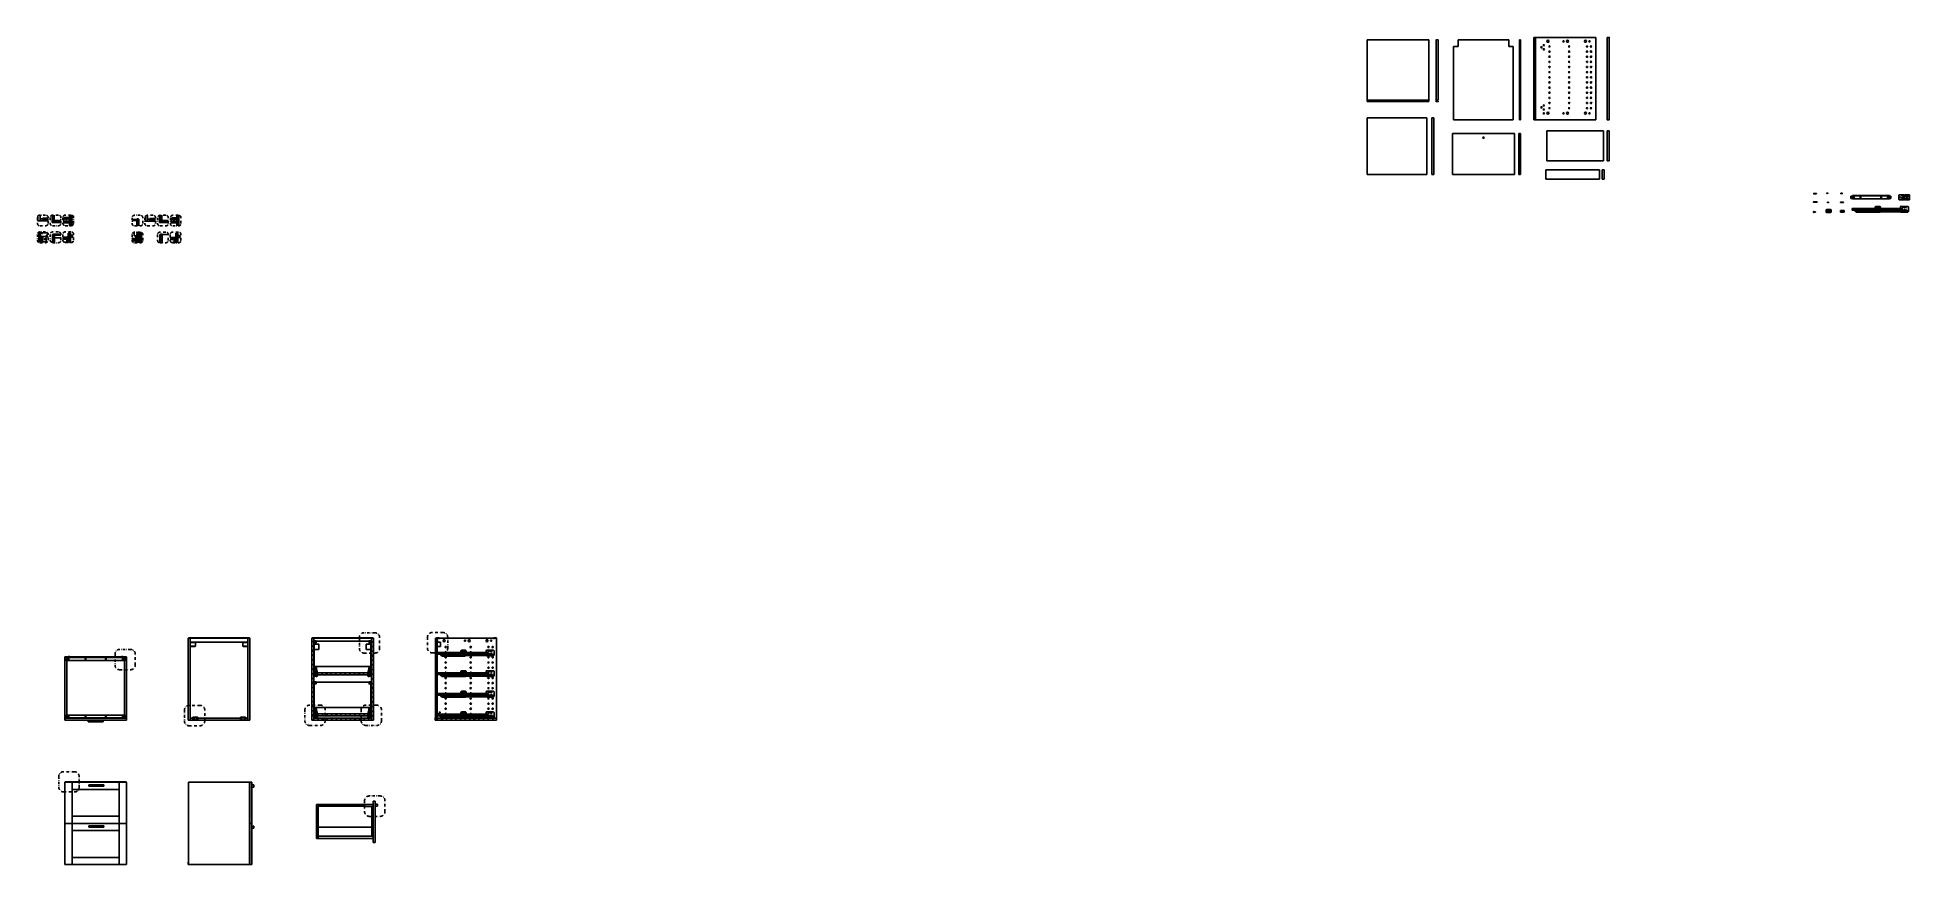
# Model space of a CAD drawing. Header units: millimetres. Extents: x 725 to 2544, y 1197 to 2001.
import ezdxf

# ---------------------------------------------------------------- set-up
doc = ezdxf.new("R2010")
doc.units = ezdxf.units.MM
doc.linetypes.add('DASHED', pattern=[0.75, 0.5, -0.25])
doc.linetypes.add('TRATTOPUNTO', pattern=[25.4, 12.7, -6.35, 0, -6.35])
for name, color, linetype in [('A-FURN', 1, 'Continuous'), ('A-SECT-FURN', 2, 'Continuous'), ('ARREDI', 1, 'Continuous'), ('ARREDI SEZIONATI', 2, 'Continuous'), ('TRATTEGGIO', 5, 'Continuous'), ('VITI E CERNIERE', 8, 'Continuous')]:
    doc.layers.add(name, color=color, linetype=linetype)
pattern_1 = [(45, (172.1265, 292.1197), (-0.6735192, 0.6735192), [])]
pattern_2 = [(45, (95.822, 150.4295), (-2.245064, 2.245064), [])]
pattern_3 = [(45, (67.7411, 292.3355), (-0.4490128, 0.4490128), [])]

msp = doc.modelspace()

# ---------------------------------------------------------------- hatches: boundary and pattern name
at = {"layer": 'A-SECT-FURN'}
h = msp.add_hatch(dxfattribs=at)
h.set_pattern_fill('ANSI31', color=256, scale=0.2)
h.set_pattern_definition(pattern_3)
h.paths.add_polyline_path([(740.9, 1828.8), (738.9, 1828.7), (738.9, 1821.6), (740.9, 1821.6), (740.9, 1822), (740.1, 1822), (740.1, 1822.3), (740.9, 1822.3), (740.9, 1823), (740.2, 1823), (740.2, 1823.1), (740.9, 1823.1), (740.9, 1823.2)])
h.paths.add_polyline_path([(747.3, 1821.6), (747.3, 1823.6), (740.9, 1823.6), (740.9, 1823.2), (743.2, 1823.2), (743.2, 1822.8), (742.4, 1822.8), (740.9, 1822.8), (740.9, 1822.3), (741.7, 1822.3), (741.7, 1822), (740.9, 1822), (740.9, 1821.6)])
h = msp.add_hatch(dxfattribs=at)
h.set_pattern_fill('ANSI31', color=256, scale=0.2)
h.set_pattern_definition(pattern_3)
edge = h.paths.add_edge_path()
edge.add_arc((757.3, 1826.4), 2.36, 78.9152, 90)
edge.add_line((757.3, 1828.8), (755.8, 1828.8))
edge.add_line((755.8, 1828.8), (755.8, 1825.3))
edge.add_line((755.8, 1825.3), (756.4, 1825.3))
edge.add_line((756.4, 1825.3), (756.6, 1825.2))
edge.add_line((756.6, 1825.2), (756.4, 1825.2))
edge.add_line((756.4, 1825.2), (755.8, 1825.2))
edge.add_line((755.8, 1825.2), (755.8, 1823.9))
edge.add_line((755.8, 1823.9), (757.3, 1823.9))
edge.add_line((757.3, 1823.9), (757.3, 1823.7))
edge.add_line((757.3, 1823.7), (755.8, 1823.7))
edge.add_line((755.8, 1823.7), (755.8, 1822.5))
edge.add_line((755.8, 1822.5), (756.4, 1822.5))
edge.add_line((756.4, 1822.5), (756.6, 1822.4))
edge.add_line((756.6, 1822.4), (756.4, 1822.3))
edge.add_line((756.4, 1822.3), (755.8, 1822.3))
edge.add_line((755.8, 1822.3), (755.8, 1818.4))
edge.add_line((755.8, 1818.4), (757.8, 1818.4))
edge.add_line((757.8, 1818.4), (757.8, 1828.7))
h = msp.add_hatch(dxfattribs=at)
h.set_pattern_fill('ANSI31', color=256, scale=0.3)
h.set_pattern_definition([(45, (-3234.9557, 161.7643), (-0.6735192, 0.6735192), [])])
h.paths.add_polyline_path([(753.7, 1806.7), (754.5, 1806.7), (754.5, 1807.2), (749.3, 1807.2), (749.3, 1805.2), (754.5, 1805.2), (754.5, 1805.5), (752.1, 1805.5), (752.1, 1805.9), (752.9, 1805.9), (754.5, 1805.9), (754.5, 1806.5), (753.7, 1806.5)])
h.paths.add_polyline_path([(756.5, 1810.2), (756.5, 1811.2), (754.5, 1811.2), (754.5, 1806.7), (755.2, 1806.7), (755.2, 1806.5), (754.5, 1806.5), (754.5, 1805.8), (755.2, 1805.8), (755.2, 1805.6), (754.5, 1805.6), (754.5, 1805.5), (754.5, 1802), (756.5, 1802)])
h = msp.add_hatch(dxfattribs=at)
h.set_pattern_fill('ANSI31', color=256, scale=0.3)
h.set_pattern_definition([(45, (67.7411, 292.3355), (-0.6735192, 0.6735192), [])])
h.paths.add_polyline_path([(754.5, 1805.2), (753, 1805.2), (753, 1802), (754.5, 1802)])
h = msp.add_hatch(dxfattribs=at)
h.set_pattern_fill('ANSI31', color=256)
h.set_pattern_definition(pattern_2)
h.paths.add_polyline_path([(1113, 1416.3), (1112, 1416.3), (1112, 1413), (1112, 1413), (1112, 1409.7), (1112, 1403.1), (1113, 1403.1)])
h = msp.add_hatch(dxfattribs=at)
h.set_pattern_fill('ANSI31', color=256)
h.set_pattern_definition(pattern_2)
h.paths.add_polyline_path([(1112, 1339.5), (1112, 1338.5), (1113, 1338.5), (1113, 1339.5), (1113, 1403.1), (1112, 1403.1)])
h = msp.add_hatch(dxfattribs=at)
h.set_pattern_fill('ANSI31', color=256)
h.paths.add_polyline_path([(1045.5, 1383.8), (996.7, 1383.8), (996.7, 1381.8), (1045.5, 1381.8)])
h.paths.add_polyline_path([(1039.2, 1343.8), (1004.2, 1343.8), (1004.2, 1341.8), (1039.2, 1341.8)])
h.paths.add_polyline_path([(1004.2, 1343.8), (996.7, 1343.8), (996.7, 1341.8), (1004.2, 1341.8)])
h.paths.add_polyline_path([(1045.5, 1343.8), (1039.2, 1343.8), (1039.2, 1341.8), (1045.5, 1341.8)])
h = msp.add_hatch(dxfattribs=at)
h.set_pattern_fill('ANSI31', color=256)
h.set_pattern_definition(pattern_2)
h.paths.add_polyline_path([(1170.8, 1339.5), (1113, 1339.5), (1113, 1338.5), (1112, 1338.5), (1112, 1339.5), (1111.5, 1339.5), (1111.5, 1337.5), (1170.8, 1337.5)])
at = {"layer": 'ARREDI SEZIONATI'}
h = msp.add_hatch(dxfattribs=at)
h.set_pattern_fill('ANSI31', color=256, scale=0.2)
h.set_pattern_definition([(45, (-2599.94444, -161.9536), (-0.44901281, 0.44901281), [])])
h.paths.add_polyline_path([(822, 1824.4), (821.1, 1824.4), (816.5, 1824.4), (816.5, 1823.4), (821.1, 1823.4), (822, 1823.4)])
h.paths.add_polyline_path([(822, 1824.9), (821.6, 1824.9), (821.1, 1824.9), (821.1, 1824.4), (822, 1824.4)], flags=17)
h.paths.add_polyline_path([(823.1, 1824.9), (822.2, 1824.9), (822.2, 1824.4), (822.6, 1824.4), (822.6, 1823.4), (822.2, 1823.4), (822.2, 1822.8), (822.1, 1822.5), (822, 1822.8), (822, 1823.4), (821.1, 1823.4), (821.1, 1818.2), (823.1, 1818.2)])
h = msp.add_hatch(dxfattribs=at)
h.set_pattern_fill('ANSI31', color=256, scale=0.2)
h.paths.add_polyline_path([(845.3, 1828.5), (843.3, 1828.5), (843.3, 1821.4), (845.3, 1821.4), (845.3, 1821.8), (844.5, 1821.8), (844.5, 1822.1), (845.3, 1822.1), (845.3, 1822.7), (844.6, 1822.7), (844.6, 1822.9), (845.3, 1822.9), (845.3, 1823)])
h.paths.add_polyline_path([(851.7, 1821.4), (851.7, 1823.4), (845.3, 1823.4), (845.3, 1823), (847.6, 1823), (847.6, 1822.6), (846.8, 1822.6), (845.3, 1822.6), (845.3, 1822.1), (846, 1822.1), (846, 1821.8), (845.3, 1821.8), (845.3, 1821.4)])
h = msp.add_hatch(dxfattribs=at)
h.set_pattern_fill('ANSI31', color=256, scale=0.2)
edge = h.paths.add_edge_path()
edge.add_arc((861.7, 1826.2), 2.36, 78.9152, 90)
edge.add_line((861.7, 1828.5), (860.1, 1828.5))
edge.add_line((860.1, 1828.5), (860.1, 1825.1))
edge.add_line((860.1, 1825.1), (860.8, 1825.1))
edge.add_line((860.8, 1825.1), (861, 1825))
edge.add_line((861, 1825), (860.8, 1825))
edge.add_line((860.8, 1825), (860.1, 1825))
edge.add_line((860.1, 1825), (860.1, 1823.7))
edge.add_line((860.1, 1823.7), (861.6, 1823.7))
edge.add_line((861.6, 1823.7), (861.6, 1823.4))
edge.add_line((861.6, 1823.4), (860.1, 1823.4))
edge.add_line((860.1, 1823.4), (860.1, 1822.2))
edge.add_line((860.1, 1822.2), (860.8, 1822.2))
edge.add_line((860.8, 1822.2), (861, 1822.2))
edge.add_line((861, 1822.2), (860.8, 1822.1))
edge.add_line((860.8, 1822.1), (860.1, 1822.1))
edge.add_line((860.1, 1822.1), (860.1, 1818.2))
edge.add_line((860.1, 1818.2), (862.1, 1818.2))
edge.add_line((862.1, 1818.2), (862.1, 1828.5))
h = msp.add_hatch(dxfattribs=at)
h.set_pattern_fill('ANSI31', color=256, scale=0.2)
h.set_pattern_definition([(45, (-2716.7146, -158.207), (-0.44901281, 0.44901281), [])])
edge = h.paths.add_edge_path()
edge.add_line((726.5, 1805.4), (727.4, 1805.4))
edge.add_line((727.4, 1805.4), (727.4, 1810.2))
edge.add_line((727.4, 1810.2), (726.4, 1810.2))
edge.add_line((726.4, 1810.2), (726.4, 1806.9))
edge.add_line((726.4, 1806.9), (726.4, 1806.9))
edge.add_line((726.4, 1806.9), (726.4, 1803.6))
edge.add_line((726.4, 1803.6), (726.4, 1802))
edge.add_arc((726.9, 1804.3), 2.36, 258.3045, 270)
edge.add_line((726.9, 1801.9), (727.4, 1801.9))
edge.add_line((727.4, 1801.9), (727.4, 1805.1))
edge.add_line((727.4, 1805.1), (726.5, 1805.1))
edge.add_line((726.5, 1805.1), (726.5, 1805.4))
h = msp.add_hatch(dxfattribs=at)
h.set_pattern_fill('ANSI31', color=256, scale=0.2)
h.set_pattern_definition([(45, (-2791.7351, -3.601), (-0.44901281, 0.44901281), [])])
h.paths.add_polyline_path([(741.2, 1809.9), (740.7, 1809.9), (740.7, 1808.6), (740.7, 1808.2), (740.7, 1808), (740.6, 1808), (740.6, 1808.2), (740.6, 1808.8), (740.6, 1809.9), (739.2, 1809.9), (739.2, 1801.9, 0.004513), (739.3, 1801.9), (741.2, 1801.9)])
h = msp.add_hatch(dxfattribs=at)
h.set_pattern_fill('ANSI31', color=256, scale=0.2)
h.set_pattern_definition([(45, (172.1265, 292.1197), (-0.4490128, 0.4490128), [])])
h.paths.add_polyline_path([(825.5, 1811.9, 0.106465), (824.5, 1812.1), (823.5, 1812.1), (823.5, 1801.7), (824.5, 1801.7, 0.106465), (825.5, 1801.9)])
h.paths.add_polyline_path([(819.9, 1803.8), (819.9, 1805.8), (816.5, 1805.8), (816.5, 1804.1, 0.030161), (816.5, 1803.8)])
h = msp.add_hatch(dxfattribs=at)
h.set_pattern_fill('ANSI31', color=256, scale=0.3)
h.set_pattern_definition(pattern_1)
h.paths.add_polyline_path([(844.7, 1807.9), (844.7, 1809.8), (844.3, 1809.8), (843.6, 1809.8), (843.6, 1801.8, 0.004513), (843.6, 1801.8), (845.6, 1801.8), (845.6, 1809.8), (845.3, 1809.8), (844.9, 1809.8), (844.9, 1807.7), (844.9, 1807.1), (844.9, 1806.7), (844.7, 1806.7), (844.7, 1807.1)])
h = msp.add_hatch(dxfattribs=at)
h.set_pattern_fill('ANSI31', color=256, scale=0.3)
h.set_pattern_definition([(45, (-3130.5703, 161.5485), (-0.6735192, 0.6735192), [])])
h.paths.add_polyline_path([(858.1, 1806.5), (858.9, 1806.5), (858.9, 1807), (853.6, 1807), (853.6, 1805), (858.9, 1805), (858.9, 1805.3), (856.5, 1805.3), (856.5, 1805.7), (857.3, 1805.7), (858.9, 1805.7), (858.9, 1806.2), (858.1, 1806.2)])
h.paths.add_polyline_path([(860.9, 1810), (860.9, 1811), (858.9, 1811), (858.9, 1806.5), (859.6, 1806.5), (859.6, 1806.2), (858.9, 1806.2), (858.9, 1805.6), (859.6, 1805.6), (859.6, 1805.4), (858.9, 1805.4), (858.9, 1805.3), (858.9, 1801.8), (860.9, 1801.8)])
h = msp.add_hatch(dxfattribs=at)
h.set_pattern_fill('ANSI31', color=256, scale=0.3)
h.set_pattern_definition(pattern_1)
h.paths.add_polyline_path([(858.9, 1805), (857.4, 1805), (857.4, 1801.8), (858.9, 1801.8)])
h = msp.add_hatch(dxfattribs=at)
h.set_pattern_fill('ANSI31', color=256)
h.paths.add_polyline_path([(993.1, 1409.7), (993.1, 1409.7), (993.1, 1410), (993.1, 1413), (993.1, 1417.5), (991.1, 1417.5), (991.1, 1352.2), (993.1, 1352.2)])
h = msp.add_hatch(dxfattribs=at)
h.set_pattern_fill('ANSI31', color=256)
h.paths.add_polyline_path([(1051.1, 1417.5), (1049.1, 1417.5), (1049.1, 1413), (1049.1, 1402.9), (1051.1, 1402.9)])
h.paths.add_polyline_path([(1051.1, 1402.9), (1049.1, 1402.9), (1049.1, 1345.8), (1049.1, 1345.8), (1049.1, 1340.8), (1049.1, 1337.5), (1051.1, 1337.5)])
h = msp.add_hatch(dxfattribs=at)
h.set_pattern_fill('ANSI31', color=256)
h.paths.add_polyline_path([(993.1, 1352.2), (991.1, 1352.2), (991.1, 1337.5), (993.1, 1337.5)])
h.paths.add_polyline_path([(1049.1, 1339.5), (1004.2, 1339.5), (1004.2, 1337.5), (1049.1, 1337.5)])
h.paths.add_polyline_path([(1004.2, 1339.5), (993.1, 1339.5), (993.1, 1337.5), (1004.2, 1337.5)])
at = {"layer": 'VITI E CERNIERE'}
h = msp.add_hatch(dxfattribs=at)
h.set_pattern_fill('ANSI31', color=256, scale=0.08)
h.set_pattern_definition([(45, (-2716.71458, -158.207), (-0.179605122, 0.179605122), [])])
h.paths.add_polyline_path([(727.6, 1811.2), (727.8, 1811.1), (728.3, 1811.1), (729, 1811.2), (729.2, 1811.3), (729.4, 1811.4), (729.1, 1811.4), (728.7, 1811.3), (728.5, 1811.3), (728.1, 1811.3), (727.7, 1811.4), (727.5, 1811.4), (727.3, 1811.4), (727.1, 1811.3), (727.1, 1810.7), (726.7, 1810.7), (726.7, 1811.5), (726.7, 1811.6), (726.2, 1811.6), (726.2, 1807.5), (726.3, 1807.5), (726.4, 1808.1), (726.4, 1810.2), (727.4, 1810.2), (727.4, 1809.9), (727.4, 1809.3), (727.5, 1808.7), (727.7, 1808.3), (727.8, 1808.1), (727.9, 1808.2), (727.8, 1808.7), (727.7, 1808.9), (727.6, 1809.3), (727.6, 1809.9)])
h.paths.add_polyline_path([(729.5, 1811.6), (726.7, 1811.6), (726.7, 1811.5), (726.7, 1810.7), (727.1, 1810.7), (727.1, 1811.1), (727, 1811.1), (727, 1810.9), (726.8, 1810.9), (726.8, 1811.4), (727.1, 1811.4), (729.4, 1811.4), (729.4, 1810.9), (729.2, 1810.9), (729.2, 1811.1), (729.1, 1811.1), (729.1, 1810.7), (729.5, 1810.7), (729.5, 1811.5)])
h = msp.add_hatch(dxfattribs=at)
h.set_pattern_fill('ANSI31', color=256, scale=0.1)
h.set_pattern_definition([(45, (-2716.7146, -158.207), (-0.224506403, 0.224506403), [])])
h.paths.add_polyline_path([(727.4, 1805.4), (727.5, 1805.8), (727.6, 1805.8), (727.6, 1807.6, 0.414214), (727.4, 1807.8)])
h.paths.add_polyline_path([(727.4, 1802.8, 0.414214), (727.6, 1802.9), (727.6, 1804.8), (727.5, 1804.8), (727.4, 1805.1)])
h = msp.add_hatch(dxfattribs=at)
h.set_pattern_fill('ANSI31', color=256, scale=0.08)
h.set_pattern_definition([(45, (-2691.9451, -178.17562), (-0.179605122, 0.179605122), [])])
h.paths.add_polyline_path([(740.1, 1810.2), (739.7, 1810.2), (739.7, 1809.9), (740.1, 1809.9), (740.1, 1810)])
h.paths.add_polyline_path([(743, 1810), (740.7, 1810), (740.7, 1809.9), (741.2, 1809.9), (747.3, 1810, 0.028927), (747.3, 1810.2), (743, 1810.2)])
h.paths.add_polyline_path([(740.6, 1810), (740.1, 1810), (740.1, 1809.9), (740.6, 1809.9)])
h = msp.add_hatch(dxfattribs=at)
h.set_pattern_fill('ANSI31', color=256, scale=0.1)
h.set_pattern_definition([(45, (172.1265, 292.1197), (-0.2245064, 0.2245064), [])])
h.paths.add_polyline_path([(823.3, 1811.8), (822.8, 1811.8), (821.3, 1811.8), (821, 1809.6), (820.6, 1808), (819.9, 1805.8), (823.3, 1805.8)])
h = msp.add_hatch(dxfattribs=at)
h.set_pattern_fill('ANSI31', color=256, scale=0.3)
h.paths.add_polyline_path([(996, 1386), (995.6, 1387.6), (995.3, 1389.8), (995.3, 1389.8), (993.3, 1389.8), (993.3, 1383.8), (996.7, 1383.8)])
h.paths.add_polyline_path([(1048.9, 1389.8), (1048.4, 1389.8), (1046.9, 1389.8), (1046.6, 1387.6), (1046.2, 1386), (1045.5, 1383.8), (1048.9, 1383.8)])
h.paths.add_polyline_path([(996, 1346), (995.6, 1347.6), (995.3, 1349.8), (993.3, 1349.8), (993.3, 1343.8), (996.7, 1343.8)])
h.paths.add_polyline_path([(1048.9, 1349.8), (1046.9, 1349.8), (1046.6, 1347.6), (1046.2, 1346), (1045.5, 1343.8), (1048.9, 1343.8)])

# ---------------------------------------------------------------- linework, layer by layer
at = {"layer": 'A-FURN'}
for p, q in [((725, 1827.9), (725, 1823.1)), ((734.9, 1823.1), (725, 1823.1)), ((729.3, 1825.1), (727, 1825.1)), ((734.9, 1825.1), (734.3, 1825.1)), ((750.2, 1802.4), (753, 1802.4)), ((758.5, 1809.2), (756.5, 1809.2)), ((756.5, 1807.2), (758.5, 1807.2)), ((758.5, 1807.2), (758.5, 1809.2)), ((1111.8, 1417.5), (1111.5, 1417.5)), ((1111.5, 1417.5), (1111.5, 1409.8)), ((1111.5, 1409.8), (1111.5, 1339.8)), ((1168, 1417.5), (1115.1, 1417.5)), ((1170.8, 1337.5), (1170.8, 1416.8)), ((1046.9, 1389.8), (995.3, 1389.8)), ((1046.9, 1349.8), (995.3, 1349.8)), ((753.1, 1339.8), (751.1, 1339.8)), ((809.1, 1339.8), (811.1, 1339.8)), ((871.5, 1277.2), (871.2, 1277.2)), ((874.8, 1277.2), (875.5, 1277.2)), ((930.5, 1277.2), (930.8, 1277.2))]:
    msp.add_line(p, q, dxfattribs=at)
for points in [[(727, 1823.5), (727, 1828.8)], [(727, 1823.1), (727, 1823.5)]]:
    msp.add_lwpolyline(points, dxfattribs=at)
for centre, radius in [((1119.8, 1414.9), 0.955), ((1119.8, 1414.9), 0.955), ((1121.3, 1408.7), 0.614), ((1140.2, 1414.9), 0.614), ((1140.2, 1414.9), 0.614), ((1144.2, 1414.9), 0.955), ((1144.2, 1414.9), 0.955), ((1145.7, 1408.7), 0.614), ((1161.5, 1414.9), 0.955), ((1161.5, 1414.9), 0.955), ((1163, 1408.7), 0.614), ((1165.5, 1414.9), 0.614), ((1165.5, 1414.9), 0.614), ((1167, 1408.7), 0.614), ((1121.3, 1398.7), 0.614), ((1121.3, 1393.7), 0.614), ((1121.3, 1388.7), 0.614), ((1145.7, 1398.7), 0.614), ((1145.7, 1393.7), 0.614), ((1145.7, 1388.7), 0.614), ((1163, 1398.7), 0.614), ((1163, 1393.7), 0.614), ((1163, 1393.7), 0.614), ((1163, 1388.7), 0.614), ((1163, 1388.7), 0.614), ((1167, 1398.7), 0.614), ((1167, 1393.7), 0.614), ((1167, 1393.7), 0.614), ((1167, 1388.7), 0.614), ((1167, 1388.7), 0.614), ((1121.3, 1378.7), 0.614), ((1121.3, 1373.7), 0.614), ((1121.3, 1368.7), 0.614), ((1121.3, 1368.7), 0.614), ((1145.7, 1378.7), 0.614), ((1145.7, 1373.7), 0.614), ((1145.7, 1368.7), 0.614), ((1145.7, 1368.7), 0.614), ((1163, 1378.7), 0.614), ((1163, 1373.7), 0.614), ((1163, 1373.7), 0.614), ((1163, 1368.7), 0.614), ((1163, 1368.7), 0.614), ((1167, 1378.7), 0.614), ((1167, 1373.7), 0.614), ((1167, 1373.7), 0.614), ((1167, 1368.7), 0.614), ((1167, 1368.7), 0.614), ((1121.3, 1358.7), 0.614), ((1121.3, 1353.7), 0.614), ((1121.3, 1348.7), 0.614), ((1145.7, 1358.7), 0.614), ((1145.7, 1353.7), 0.614), ((1145.7, 1348.7), 0.614), ((1163, 1358.7), 0.614), ((1163, 1358.7), 0.614), ((1163, 1353.7), 0.614), ((1163, 1353.7), 0.614), ((1163, 1348.7), 0.614), ((1163, 1348.7), 0.614), ((1167, 1358.7), 0.614), ((1167, 1358.7), 0.614), ((1167, 1353.7), 0.614), ((1167, 1353.7), 0.614), ((1167, 1348.7), 0.614), ((1167, 1348.7), 0.614), ((1115.6, 1345.1), 0.469)]:
    msp.add_circle(centre, radius, dxfattribs=at)
for centre, radius, start, end in [((1121.3, 1403.7), 0.614, 342.6442, 197.3558), ((1145.7, 1403.7), 0.614, 342.6442, 197.3558), ((1121.3, 1383.7), 0.614, 342.6442, 197.3558), ((1145.7, 1383.7), 0.614, 342.6442, 197.3558), ((1121.3, 1363.7), 0.614, 342.6442, 197.3558), ((1145.7, 1363.7), 0.614, 342.6442, 197.3558), ((1114.3, 1343.5), 0.469, 355.6183, 184.3817), ((1115.6, 1342), 0.469, 195.4149, 344.5851), ((1121.3, 1343.7), 0.614, 342.6442, 197.3558), ((1145.7, 1343.7), 0.614, 342.6442, 197.3558)]:
    msp.add_arc(centre, radius, start, end, dxfattribs=at)
at = {"layer": 'A-SECT-FURN'}
for p, q in [((738.9, 1828.7), (738.9, 1821.6)), ((747.3, 1821.6), (738.9, 1821.6)), ((747.3, 1823.6), (740.9, 1823.6)), ((755.8, 1825.3), (755.8, 1828.8)), ((755.8, 1823.9), (755.8, 1825.2)), ((755.8, 1822.5), (755.8, 1823.7)), ((755.8, 1818.4), (755.8, 1822.3)), ((757.8, 1818.4), (757.8, 1828.7)), ((726.4, 1810.2), (727.4, 1810.2)), ((749.3, 1807.2), (754.5, 1807.2)), ((754.5, 1805.2), (749.3, 1805.2)), ((753, 1802), (753, 1805.2)), ((754.5, 1806.7), (754.5, 1811.2)), ((756.5, 1811.2), (754.5, 1811.2)), ((754.5, 1802), (754.5, 1805.5)), ((754.5, 1802), (754.5, 1804.9)), ((756.5, 1810.2), (756.5, 1811.2)), ((756.5, 1810.2), (756.5, 1802)), ((823.5, 1801.7), (823.5, 1812.1)), ((825.5, 1801.9), (825.5, 1811.9)), ((825.5, 1811.9), (825.5, 1801.9)), ((1112, 1339.5), (1112, 1416.3)), ((1113, 1339.5), (1113, 1416.3)), ((1111.5, 1339.5), (1112, 1339.5)), ((1111.5, 1337.5), (1169.5, 1337.5)), ((1111.5, 1337.5), (1170.8, 1337.5)), ((1112, 1339.5), (1112, 1338.5)), ((1112, 1338.5), (1113, 1338.5)), ((1113, 1339.5), (1170.8, 1339.5)), ((1113, 1338.5), (1113, 1339.5))]:
    msp.add_line(p, q, dxfattribs=at)
for points in [[(740.9, 1823.2), (740.9, 1828.8)], [(740.9, 1821.6), (740.9, 1822)]]:
    msp.add_lwpolyline(points, dxfattribs=at)
at = {"layer": 'ARREDI'}
for p, q in [((2077, 1999.1), (2017, 1999.1)), ((2017, 1999.1), (2017, 1939.1)), ((2037, 1999.1), (2077, 1999.1)), ((2077, 1939.1), (2077, 1999.1)), ((2101.1, 1921.5), (2101.1, 1992.5)), ((2101.1, 1992.5), (2105.6, 1992.5)), ((2105.6, 1992.5), (2105.6, 1999.1)), ((2105.6, 1999.1), (2154.6, 1999.1)), ((2154.6, 1992.5), (2154.6, 1999.1)), ((2159.1, 1992.5), (2154.6, 1992.5)), ((2159.1, 1992.5), (2159.1, 1921.5)), ((2165.1, 1921.5), (2165.1, 1999.1)), ((2165.1, 1999.1), (2166.1, 1999.1)), ((2166.1, 1999.1), (2166.1, 1921.5)), ((2239.2, 2001.5), (2179.2, 2001.5)), ((2179.2, 2001.5), (2179.2, 1921.5)), ((2179.2, 2001.5), (2179.9, 2001.5)), ((2179.7, 2001.5), (2179.7, 1921.5)), ((2180.7, 1921.5), (2180.7, 2001.5)), ((2239.2, 1921.5), (2239.2, 2001.5)), ((2239.2, 2001.5), (2239.2, 1999.5)), ((2239.2, 1984.5), (2239.2, 1985.2)), ((2250.3, 2001.5), (2250.8, 2001.5)), ((2077, 1940.6), (2017, 1940.6)), ((2017, 1939.6), (2077, 1939.6)), ((2017, 1939.1), (2037, 1939.1)), ((2037, 1939.1), (2077, 1939.1)), ((2077, 1939.6), (2077, 1940.6)), ((2077, 1939.8), (2077, 1940.3)), ((2086.1, 1940.6), (2085.1, 1940.6)), ((2085.1, 1940.6), (2085.1, 1939.6)), ((2085.1, 1939.6), (2086.1, 1939.6)), ((2017, 1923.2), (2075, 1923.2)), ((2017, 1868.2), (2017, 1923.2)), ((2075, 1923.2), (2075, 1868.2)), ((2081.9, 1923.2), (2079.9, 1923.2)), ((2079.9, 1923.2), (2079.9, 1868.2)), ((2081.9, 1923.2), (2081.9, 1921.2)), ((2081.9, 1921.2), (2081.9, 1868.2)), ((2159.1, 1921.5), (2101.1, 1921.5)), ((2159.1, 1921.5), (2122.1, 1921.5)), ((2165.5, 1921.5), (2165.1, 1921.5)), ((2166.1, 1921.5), (2165.5, 1921.5)), ((2179.2, 1921.5), (2239.2, 1921.5)), ((2179.9, 1921.5), (2180.4, 1921.5)), ((2100.1, 1868.2), (2100.1, 1908.2)), ((2100.1, 1908.2), (2160.1, 1908.2)), ((2160.1, 1908.2), (2160.1, 1868.2)), ((2164.4, 1908.2), (2166.2, 1908.2)), ((2164.4, 1868.2), (2164.4, 1908.2)), ((2164.4, 1893.5), (2164.4, 1891.9)), ((2166.2, 1908.2), (2166.2, 1868.2)), ((2191.8, 1881.6), (2191.8, 1910.6)), ((2191.8, 1910.6), (2246.8, 1910.6)), ((2246.8, 1910.6), (2246.8, 1881.6)), ((2250.3, 1910.6), (2250.3, 1881.6)), ((2252.3, 1910.6), (2250.3, 1910.6)), ((2252.3, 1881.6), (2252.3, 1910.6)), ((2100.1, 1868.2), (2100.1, 1888.2)), ((2164.4, 1889.9), (2164.4, 1891.9)), ((2164.4, 1889.9), (2164.4, 1890.2)), ((2246.8, 1881.6), (2191.8, 1881.6)), ((2250.3, 1881.6), (2252.3, 1881.6)), ((2075, 1868.2), (2017, 1868.2)), ((2079.9, 1868.2), (2081.9, 1868.2)), ((2102.1, 1868.2), (2100.1, 1868.2)), ((2102.1, 1868.2), (2138.1, 1868.2)), ((2140.1, 1868.2), (2138.1, 1868.2)), ((2160.1, 1868.2), (2140.1, 1868.2)), ((2166.2, 1868.2), (2164.4, 1868.2)), ((2190.8, 1863.8), (2190.8, 1872.8)), ((2190.8, 1872.8), (2242.8, 1872.8)), ((2190.8, 1870.8), (2190.8, 1863.8)), ((2242.8, 1863.8), (2190.8, 1863.8)), ((2190.8, 1863.8), (2242.8, 1863.8)), ((2242.8, 1872.8), (2242.8, 1870.8)), ((2242.8, 1863.8), (2242.8, 1870.8)), ((2245.4, 1870.8), (2245.4, 1872.8)), ((2245.4, 1872.8), (2247.4, 1872.8)), ((2245.4, 1870.8), (2245.4, 1863.8)), ((2245.4, 1863.8), (2245.4, 1870.8)), ((2245.4, 1863.8), (2247.4, 1863.8)), ((2247.4, 1872.8), (2247.4, 1870.8)), ((2247.4, 1863.8), (2247.4, 1870.8)), ((829.4, 1827.7), (829.4, 1822.9)), ((839.3, 1822.9), (829.4, 1822.9)), ((833.7, 1824.9), (831.4, 1824.9)), ((839.3, 1824.9), (838.7, 1824.9)), ((726.2, 1811.4), (725.9, 1811.4)), ((725.9, 1811.4), (725.9, 1803.7)), ((725.9, 1803.7), (725.9, 1802.1)), ((734.4, 1811.4), (729.5, 1811.4)), ((843.6, 1809.8), (844.1, 1809.8)), ((843.6, 1809.8), (844.3, 1809.8)), ((845.3, 1809.8), (851.7, 1809.8)), ((854.6, 1802.2), (857.4, 1802.2)), ((862.9, 1809), (860.9, 1809)), ((860.9, 1807), (862.9, 1807)), ((862.9, 1807), (862.9, 1809)), ((871.1, 1417.5), (871.1, 1337.5)), ((871.1, 1337.5), (871.1, 1417.5)), ((871.1, 1417.5), (891.1, 1417.5)), ((873.1, 1413.6), (873.1, 1337.5)), ((931.1, 1417.5), (891.1, 1417.5)), ((931.1, 1417.5), (929.1, 1417.5)), ((929.1, 1413.6), (929.1, 1337.5)), ((931.1, 1417.5), (931.1, 1337.5)), ((931.1, 1417.5), (931.1, 1397.5)), ((991.1, 1417.5), (993.1, 1417.5)), ((993.1, 1417.5), (1049.1, 1417.5)), ((995.3, 1414.5), (1046.9, 1414.5)), ((1051.1, 1417.5), (1049.1, 1417.5)), ((753.6, 1399.1), (751.1, 1399.1)), ((751.1, 1399.1), (751.1, 1339.8)), ((751.1, 1399.1), (753.1, 1399.1)), ((751.1, 1399.1), (751.6, 1399.1)), ((753.1, 1398.9), (753.1, 1399.1)), ((753.1, 1395.5), (753.1, 1342.6)), ((805.1, 1399.1), (757.1, 1399.1)), ((811.1, 1399.1), (808.6, 1399.1)), ((811.1, 1399.1), (809.1, 1399.1)), ((809.1, 1395.5), (809.1, 1342.6)), ((811.1, 1339.8), (811.1, 1399.1)), ((931.1, 1397.5), (931.1, 1377.5)), ((931.1, 1377.5), (931.1, 1357.5)), ((995.3, 1374.5), (1046.9, 1374.5)), ((931.1, 1357.5), (931.1, 1337.5)), ((751.1, 1339.5), (811.1, 1339.5)), ((751.1, 1339.5), (751.1, 1337.5)), ((751.1, 1337.5), (811.1, 1337.5)), ((773.8, 1336.1), (773.8, 1337.5)), ((773.8, 1337.5), (788.4, 1337.5)), ((788.4, 1336.1), (773.8, 1336.1)), ((788.4, 1337.5), (788.4, 1336.1)), ((811.1, 1337.5), (811.1, 1339.5)), ((871.1, 1337.5), (931.1, 1337.5)), ((873.1, 1339.5), (875.4, 1339.5)), ((880.4, 1339.5), (921.8, 1339.5)), ((929.1, 1339.5), (926.8, 1339.5)), ((929.1, 1339.5), (928.1, 1339.5)), ((751.1, 1277.2), (811.1, 1277.2)), ((751.1, 1277.2), (751.1, 1197.2)), ((751.1, 1277.2), (758.1, 1277.2)), ((758.1, 1277.2), (758.1, 1197.2)), ((758.1, 1277.2), (758.1, 1270.2)), ((774.4, 1273.5), (774.4, 1274.9)), ((774.4, 1274.9), (789, 1274.9)), ((789, 1274.9), (789, 1273.5)), ((811.1, 1277.2), (804.1, 1277.2)), ((804.1, 1277.2), (804.1, 1237.2)), ((811.1, 1197.2), (811.1, 1277.2)), ((811.1, 1277.2), (811.1, 1237.2)), ((871.2, 1277.2), (930.5, 1277.2)), ((932.8, 1277.2), (871.2, 1277.2)), ((871.2, 1277.2), (871.2, 1197.2)), ((871.5, 1277.2), (871.2, 1277.2)), ((871.2, 1277.2), (871.2, 1269.5)), ((874.8, 1277.2), (875.5, 1277.2)), ((930.5, 1277.2), (930.8, 1277.2)), ((930.5, 1197.2), (930.5, 1277.2)), ((930.8, 1277.2), (932.8, 1277.2)), ((932.8, 1277.2), (930.8, 1277.2)), ((930.8, 1277.2), (930.8, 1197.2)), ((932.8, 1277.2), (932.8, 1197.2)), ((932.8, 1277.2), (932.8, 1274.6)), ((932.8, 1274.6), (932.8, 1274.6)), ((932.8, 1274.6), (934.8, 1274.6)), ((934.8, 1274.6), (934.8, 1272.6)), ((758.1, 1270.2), (804.1, 1270.2)), ((789, 1273.5), (774.4, 1273.5)), ((871.2, 1269.5), (871.2, 1199.5)), ((934.8, 1272.6), (932.8, 1272.6)), ((997.6, 1255.7), (995.6, 1255.7)), ((995.6, 1255.7), (995.6, 1253.7)), ((995.6, 1255.7), (995.6, 1253.7)), ((997.6, 1253.7), (997.6, 1255.7)), ((1042.5, 1253.7), (1042.5, 1255.7)), ((1042.5, 1255.7), (1050.9, 1255.7)), ((1052.9, 1258.7), (1050.9, 1258.7)), ((1050.9, 1238.7), (1050.9, 1258.7)), ((1052.9, 1258.7), (1050.9, 1258.7)), ((1052.9, 1258.7), (1052.9, 1238.7)), ((1052.9, 1256.1), (1054.9, 1256.1)), ((1054.9, 1256.1), (1054.9, 1254.1)), ((804.1, 1244.2), (758.1, 1244.2)), ((804.1, 1237.2), (804.1, 1244.2)), ((995.6, 1253.7), (997.4, 1253.7)), ((995.9, 1222.7), (995.9, 1253.7)), ((997.4, 1253.7), (997.6, 1253.7)), ((997.4, 1253.7), (997.4, 1222.7)), ((1042.5, 1255.5), (997.6, 1255.5)), ((997.6, 1254), (1042.5, 1254)), ((1050.9, 1253.7), (1042.5, 1253.7)), ((1049.4, 1224.7), (1049.4, 1253.7)), ((1050.9, 1239), (1050.9, 1253.4)), ((1050.9, 1218.7), (1050.9, 1238.7)), ((1054.9, 1254.1), (1052.9, 1254.1)), ((1052.9, 1238.7), (1052.9, 1218.7)), ((751.1, 1237.2), (811.1, 1237.2)), ((751.1, 1237.2), (811.1, 1237.2)), ((751.1, 1237.2), (751.1, 1197.2)), ((751.1, 1237.2), (758.1, 1237.2)), ((758.1, 1237.2), (758.1, 1197.2)), ((758.1, 1237.2), (758.1, 1230.2)), ((758.1, 1230.2), (804.1, 1230.2)), ((774.4, 1233.5), (774.4, 1234.9)), ((774.4, 1234.9), (789, 1234.9)), ((789, 1233.5), (774.4, 1233.5)), ((789, 1234.9), (789, 1233.5)), ((804.1, 1237.2), (804.1, 1197.2)), ((811.1, 1237.2), (804.1, 1237.2)), ((804.1, 1237.2), (804.1, 1197.2)), ((811.1, 1237.2), (811.1, 1197.2)), ((811.1, 1237.2), (811.1, 1197.2)), ((930.8, 1237.2), (932.8, 1237.2)), ((932.8, 1237.2), (932.8, 1234.6)), ((932.8, 1234.6), (934.8, 1234.6)), ((934.8, 1232.6), (932.8, 1232.6)), ((934.8, 1234.6), (934.8, 1232.6)), ((1050.9, 1222.7), (995.9, 1222.7)), ((1049.4, 1233.7), (997.4, 1233.7)), ((1050.9, 1224.7), (997.4, 1224.7)), ((1050.9, 1219), (1050.9, 1233.4)), ((804.1, 1204.2), (758.1, 1204.2)), ((804.1, 1197.2), (804.1, 1204.2)), ((1052.9, 1218.7), (1050.9, 1218.7)), ((1052.9, 1218.7), (1050.9, 1218.7)), ((1052.9, 1218.7), (1050.9, 1218.7)), ((751.1, 1197.2), (811.1, 1197.2)), ((932.8, 1197.2), (871.2, 1197.2)), ((932.8, 1197.2), (871.2, 1197.2)), ((930.8, 1197.2), (930.5, 1197.2))]:
    msp.add_line(p, q, dxfattribs=at)
for points in [[(2086.1, 1939.6), (2086.1, 1939.1), (2084.1, 1939.1), (2084.1, 1999.1), (2086.1, 1999.1), (2086.1, 1940.6)], [(831.4, 1823.3), (831.4, 1828.5)], [(831.4, 1822.9), (831.4, 1823.3)]]:
    msp.add_lwpolyline(points, dxfattribs=at)
msp.add_lwpolyline([(2250.3, 2001.5), (2252.3, 2001.5), (2252.3, 1921.5), (2250.3, 1921.5)], close=True, dxfattribs=at)
for centre, radius in [((2186.5, 1991.9), 0.614), ((2188.8, 1993.9), 0.614), ((2188.8, 1990), 0.614), ((2192.8, 1997.7), 0.955), ((2194.3, 1992.7), 0.614), ((2194.3, 1987.7), 0.614), ((2207.9, 1997.7), 0.614), ((2211.9, 1997.7), 0.955), ((2213.4, 1992.7), 0.614), ((2213.4, 1987.7), 0.614), ((2229.2, 1997.7), 0.955), ((2230.7, 1992.7), 0.614), ((2230.7, 1987.7), 0.614), ((2233.2, 1997.7), 0.614), ((2234.7, 1992.7), 0.614), ((2234.7, 1987.7), 0.614), ((2194.3, 1982.7), 0.614), ((2194.3, 1977.7), 0.614), ((2194.3, 1972.7), 0.614), ((2194.3, 1967.7), 0.614), ((2213.4, 1982.7), 0.614), ((2213.4, 1977.7), 0.614), ((2213.4, 1972.7), 0.614), ((2213.4, 1967.7), 0.614), ((2230.7, 1982.7), 0.614), ((2230.7, 1977.7), 0.614), ((2230.7, 1972.7), 0.614), ((2230.7, 1967.7), 0.614), ((2234.7, 1982.7), 0.614), ((2234.7, 1977.7), 0.614), ((2234.7, 1972.7), 0.614), ((2234.7, 1967.7), 0.614), ((2194.3, 1962.7), 0.614), ((2194.3, 1957.7), 0.614), ((2194.3, 1952.7), 0.614), ((2194.3, 1952.7), 0.614), ((2194.3, 1947.7), 0.614), ((2213.4, 1962.7), 0.614), ((2213.4, 1957.7), 0.614), ((2213.4, 1952.7), 0.614), ((2213.4, 1952.7), 0.614), ((2213.4, 1947.7), 0.614), ((2230.7, 1962.7), 0.614), ((2230.7, 1957.7), 0.614), ((2230.7, 1952.7), 0.614), ((2230.7, 1952.7), 0.614), ((2230.7, 1947.7), 0.614), ((2234.7, 1962.7), 0.614), ((2234.7, 1957.7), 0.614), ((2234.7, 1952.7), 0.614), ((2234.7, 1952.7), 0.614), ((2234.7, 1947.7), 0.614), ((2186.5, 1933.4), 0.614), ((2188.8, 1935.3), 0.614), ((2188.8, 1931.4), 0.614), ((2194.3, 1942.7), 0.614), ((2194.3, 1937.7), 0.614), ((2194.3, 1932.7), 0.614), ((2213.4, 1942.7), 0.614), ((2213.4, 1937.7), 0.614), ((2213.4, 1932.7), 0.614), ((2230.7, 1942.7), 0.614), ((2230.7, 1937.7), 0.614), ((2230.7, 1932.7), 0.614), ((2234.7, 1942.7), 0.614), ((2234.7, 1937.7), 0.614), ((2234.7, 1932.7), 0.614), ((2188.8, 1927.7), 0.614), ((2192.8, 1927.7), 0.955), ((2207.9, 1927.7), 0.614), ((2211.9, 1927.7), 0.955), ((2229.2, 1927.7), 0.955), ((2233.2, 1927.7), 0.614), ((2130.1, 1903.9), 0.614)]:
    msp.add_circle(centre, radius, dxfattribs=at)
msp.add_arc((734.2, 1808.8), 0.955, 41.6491, 318.3509, dxfattribs=at)
msp.add_arc((734.2, 1808.8), 0.955, 41.6491, 318.3509, dxfattribs=at)
at = {"layer": 'ARREDI SEZIONATI'}
for p, q in [((740.9, 1822.8), (740.9, 1822.3)), ((821.1, 1824.4), (816.5, 1824.4)), ((821.1, 1823.4), (816.5, 1823.4)), ((821.1, 1824.9), (821.6, 1824.9)), ((821.1, 1824.9), (821.1, 1824.4)), ((821.1, 1824.4), (822, 1824.4)), ((821.1, 1823.4), (821.1, 1818.2)), ((822, 1823.4), (821.1, 1823.4)), ((822.2, 1824.4), (822.6, 1824.4)), ((822.6, 1823.4), (822.2, 1823.4)), ((822.6, 1824.9), (823.1, 1824.9)), ((822.6, 1824.4), (822.6, 1823.4)), ((823.1, 1824.9), (823.1, 1818.2)), ((843.3, 1828.5), (843.3, 1821.4)), ((851.7, 1821.4), (843.3, 1821.4)), ((851.7, 1823.4), (845.3, 1823.4)), ((860.1, 1825.1), (860.1, 1828.5)), ((860.1, 1823.7), (860.1, 1825)), ((860.1, 1822.2), (860.1, 1823.4)), ((860.1, 1818.2), (860.1, 1822.1)), ((862.1, 1818.2), (862.1, 1828.5)), ((726.4, 1802), (726.4, 1810.2)), ((727.4, 1805.4), (727.4, 1810.2)), ((727.4, 1801.9), (727.4, 1805.1)), ((739.2, 1801.9), (739.2, 1809.9)), ((740.6, 1809.9), (739.2, 1809.9)), ((739.3, 1801.9), (741.2, 1801.9)), ((740.7, 1809.9), (741.2, 1809.9)), ((741.2, 1809.9), (741.2, 1801.9)), ((741.2, 1809.9), (741.2, 1807.9)), ((754.5, 1805.9), (754.5, 1806.5)), ((819.9, 1805.8), (816.5, 1805.8)), ((816.5, 1803.8), (820.2, 1803.8)), ((843.6, 1809.8), (843.6, 1801.8)), ((845.6, 1801.8), (845.6, 1809.8)), ((853.6, 1807), (858.9, 1807)), ((858.9, 1805), (853.6, 1805)), ((857.4, 1801.8), (857.4, 1805)), ((858.9, 1806.5), (858.9, 1811)), ((860.9, 1811), (858.9, 1811)), ((858.9, 1801.8), (858.9, 1806.2)), ((858.9, 1801.8), (858.9, 1804.7)), ((860.9, 1810), (860.9, 1811)), ((860.9, 1810), (860.9, 1801.8)), ((991.1, 1417.5), (991.1, 1337.5)), ((993.1, 1413), (993.1, 1417.5)), ((993.1, 1417.5), (993.1, 1417.2)), ((993.1, 1416.8), (993.1, 1417.5)), ((993.1, 1413), (993.1, 1417.5)), ((993.1, 1413), (993.1, 1337.5)), ((993.6, 1389.8), (993.6, 1412.8)), ((1048.6, 1389.8), (1048.6, 1412.8)), ((1049.1, 1417.5), (1049.1, 1413)), ((1049.1, 1413), (1049.1, 1337.5)), ((1051.1, 1417.5), (1051.1, 1337.5)), ((1045.5, 1383.8), (996.7, 1383.8)), ((993.6, 1349.8), (993.6, 1372.8)), ((996.4, 1381.8), (1045.8, 1381.8)), ((1048.7, 1349.8), (1048.7, 1372.8)), ((991.1, 1337.5), (1051.1, 1337.5)), ((993.1, 1337.5), (993.1, 1339.5)), ((993.1, 1339.5), (1049.1, 1339.5)), ((996.4, 1341.8), (1045.8, 1341.8)), ((1045.5, 1343.8), (996.7, 1343.8))]:
    msp.add_line(p, q, dxfattribs=at)
for points in [[(845.3, 1822.1), (845.3, 1828.5)], [(845.3, 1821.4), (845.3, 1821.8)]]:
    msp.add_lwpolyline(points, dxfattribs=at)
at = {"layer": 'TRATTEGGIO', "linetype": 'TRATTOPUNTO', "ltscale": 0.2}
for points in [[(726.9, 1818.4), (732.5, 1818.4, 0.414214), (734.9, 1820.7), (734.9, 1826.4, 0.414214), (732.5, 1828.8), (726.9, 1828.8, 0.414214), (724.5, 1826.4), (724.5, 1820.7, 0.414214)], [(739.3, 1818.4), (744.9, 1818.4, 0.414214), (747.3, 1820.7), (747.3, 1826.4, 0.414214), (744.9, 1828.8), (739.3, 1828.8, 0.414214), (736.9, 1826.4), (736.9, 1820.7, 0.414214)], [(751.6, 1818.4), (757.3, 1818.4, 0.414214), (759.7, 1820.7), (759.7, 1826.4, 0.414214), (757.3, 1828.8), (751.6, 1828.8, 0.414214), (749.3, 1826.4), (749.3, 1820.7, 0.414214)], [(818.9, 1818.2), (824.5, 1818.2, 0.414214), (826.9, 1820.5), (826.9, 1826.2, 0.414214), (824.5, 1828.5), (818.9, 1828.5, 0.414214), (816.5, 1826.2), (816.5, 1820.5, 0.414214)], [(831.3, 1818.2), (836.9, 1818.2, 0.414214), (839.3, 1820.5), (839.3, 1826.2, 0.414214), (836.9, 1828.5), (831.3, 1828.5, 0.414214), (828.9, 1826.2), (828.9, 1820.5, 0.414214)], [(843.6, 1818.2), (849.3, 1818.2, 0.414214), (851.7, 1820.5), (851.7, 1826.2, 0.414214), (849.3, 1828.5), (843.6, 1828.5, 0.414214), (841.3, 1826.2), (841.3, 1820.5, 0.414214)], [(856, 1818.2), (861.7, 1818.2, 0.414214), (864, 1820.5), (864, 1826.2, 0.414214), (861.7, 1828.5), (856, 1828.5, 0.414214), (853.7, 1826.2), (853.7, 1820.5, 0.414214)], [(726.9, 1801.9), (732.5, 1801.9, 0.414214), (734.9, 1804.3), (734.9, 1810, 0.414214), (732.5, 1812.3), (726.9, 1812.3, 0.414214), (724.5, 1810), (724.5, 1804.3, 0.414214)], [(739.3, 1801.9), (744.9, 1801.9, 0.414214), (747.3, 1804.3), (747.3, 1810, 0.414214), (744.9, 1812.3), (739.3, 1812.3, 0.414214), (736.9, 1810), (736.9, 1804.3, 0.414214)], [(751.6, 1802), (757.3, 1802, 0.414214), (759.6, 1804.3), (759.6, 1810, 0.414214), (757.3, 1812.4), (751.6, 1812.4, 0.414214), (749.3, 1810), (749.3, 1804.3, 0.414214)], [(818.9, 1801.7), (824.5, 1801.7, 0.414214), (826.9, 1804.1), (826.9, 1809.7, 0.414214), (824.5, 1812.1), (818.9, 1812.1, 0.414214), (816.5, 1809.7), (816.5, 1804.1, 0.414214)], [(843.6, 1801.8), (849.3, 1801.8, 0.414214), (851.7, 1804.1), (851.7, 1809.8, 0.414214), (849.3, 1812.2), (843.6, 1812.2, 0.414214), (841.3, 1809.8), (841.3, 1804.1, 0.414214)], [(856, 1801.8), (861.7, 1801.8, 0.414214), (864, 1804.1), (864, 1809.8, 0.414214), (861.7, 1812.2), (856, 1812.2, 0.414214), (853.6, 1809.8), (853.6, 1804.1, 0.414214)], [(1041.8, 1402.9), (1052.6, 1402.9, 0.414214), (1057.1, 1407.4), (1057.1, 1418.1, 0.414214), (1052.6, 1422.6), (1041.8, 1422.6, 0.414214), (1037.4, 1418.1), (1037.4, 1407.4, 0.414214)], [(1108.1, 1403.1), (1118.8, 1403.1, 0.414214), (1123.3, 1407.5), (1123.3, 1418.3, 0.414214), (1118.8, 1422.8), (1108.1, 1422.8, 0.414214), (1103.6, 1418.3), (1103.6, 1407.5, 0.414214)], [(804.4, 1386.7), (815.1, 1386.7, 0.414214), (819.6, 1391.2), (819.6, 1401.9, 0.414214), (815.1, 1406.4), (804.4, 1406.4, 0.414214), (799.9, 1401.9), (799.9, 1391.2, 0.414214)], [(871.8, 1332.2), (882.6, 1332.2, 0.414214), (887.1, 1336.7), (887.1, 1347.5, 0.414214), (882.6, 1352), (871.8, 1352, 0.414214), (867.4, 1347.5), (867.4, 1336.7, 0.414214)], [(989, 1332.5), (999.7, 1332.5, 0.414214), (1004.2, 1337), (1004.2, 1347.8, 0.414214), (999.7, 1352.2), (989, 1352.2, 0.414214), (984.5, 1347.8), (984.5, 1337, 0.414214)], [(1043.6, 1332.5), (1054.4, 1332.5, 0.414214), (1058.9, 1337), (1058.9, 1347.8, 0.414214), (1054.4, 1352.2), (1043.6, 1352.2, 0.414214), (1039.2, 1347.8), (1039.2, 1337, 0.414214)], [(749.8, 1267.8), (760.6, 1267.8, 0.414214), (765, 1272.3), (765, 1283, 0.414214), (760.6, 1287.5), (749.8, 1287.5, 0.414214), (745.3, 1283), (745.3, 1272.3, 0.414214)], [(1047, 1244.1), (1057.8, 1244.1, 0.414214), (1062.3, 1248.6), (1062.3, 1259.4, 0.414214), (1057.8, 1263.9), (1047, 1263.9, 0.414214), (1042.5, 1259.4), (1042.5, 1248.6, 0.414214)]]:
    msp.add_lwpolyline(points, format="xyb", close=True, dxfattribs=at)
at = {"layer": 'VITI E CERNIERE', "linetype": 'DASHED'}
for p, q in [((2450.9, 1841.6), (2451.1, 1841.6)), ((2450.9, 1841.5), (2451.1, 1841.5)), ((2450.9, 1841.4), (2451.1, 1841.4)), ((2450.9, 1841.3), (2451.1, 1841.3)), ((2451.1, 1849.8), (2451.2, 1849.8)), ((2451.1, 1849.7), (2451.2, 1849.7)), ((2451.1, 1849.6), (2451.2, 1849.6)), ((2451.1, 1849.5), (2451.2, 1849.5)), ((2451.1, 1841.3), (2451.1, 1841.6)), ((2451.2, 1849.5), (2451.2, 1849.8)), ((740.5, 1810.2), (740.5, 1810.1)), ((740.5, 1810.1), (740.7, 1810.1)), ((740.6, 1810.2), (740.6, 1810.1)), ((740.7, 1810.2), (740.7, 1810.1)), ((740.7, 1810.2), (740.7, 1810.1)), ((844.7, 1810.1), (844.7, 1809.9)), ((844.7, 1809.9), (845, 1809.9)), ((844.8, 1810.1), (844.8, 1809.9)), ((844.9, 1810.1), (844.9, 1809.9)), ((845, 1810.1), (845, 1809.9))]:
    msp.add_line(p, q, dxfattribs=at)
at = {"layer": 'VITI E CERNIERE', "linetype": 'Continuous'}
for p, q in [((2450.9, 1841.4), (2450.9, 1841.5)), ((2451.1, 1849.6), (2451.1, 1849.7)), ((2451.2, 1842), (2451.1, 1842)), ((2451.2, 1841), (2451.1, 1841)), ((2451.2, 1849.1), (2451.2, 1850.1)), ((2535.2, 1846), (2535, 1846)), ((2535.2, 1845.9), (2535, 1845.9)), ((2535.2, 1846), (2535.2, 1846.2)), ((2535.2, 1845.9), (2535.2, 1845.7)), ((2535.3, 1846), (2535.3, 1846.2)), ((2535.3, 1846), (2535.5, 1846)), ((2535.3, 1845.9), (2535.5, 1845.9)), ((2535.3, 1845.9), (2535.3, 1845.7)), ((2537.1, 1847.4), (2536.9, 1847.4)), ((2537.1, 1847.3), (2536.9, 1847.3)), ((2537.1, 1844.6), (2536.9, 1844.6)), ((2537.1, 1844.5), (2536.9, 1844.5)), ((2537.1, 1847.4), (2537.1, 1847.6)), ((2537.1, 1847.3), (2537.1, 1847.1)), ((2537.1, 1844.6), (2537.1, 1844.8)), ((2537.1, 1844.5), (2537.1, 1844.3)), ((2537.2, 1847.4), (2537.2, 1847.6)), ((2537.2, 1847.4), (2537.4, 1847.4)), ((2537.2, 1847.3), (2537.4, 1847.3)), ((2537.2, 1847.3), (2537.2, 1847.1)), ((2537.2, 1844.6), (2537.2, 1844.8)), ((2537.2, 1844.6), (2537.4, 1844.6)), ((2537.2, 1844.5), (2537.4, 1844.5)), ((2537.2, 1844.5), (2537.2, 1844.3)), ((2538, 1847.4), (2537.8, 1847.4)), ((2538, 1847.3), (2537.8, 1847.3)), ((2538, 1844.6), (2537.8, 1844.6)), ((2538, 1844.5), (2537.8, 1844.5)), ((2538, 1847.4), (2538, 1847.6)), ((2538, 1847.3), (2538, 1847.1)), ((2538, 1844.6), (2538, 1844.8)), ((2538, 1844.5), (2538, 1844.3)), ((2538.1, 1847.4), (2538.1, 1847.6)), ((2538.1, 1847.4), (2538.4, 1847.4)), ((2538.1, 1847.3), (2538.4, 1847.3)), ((2538.1, 1847.3), (2538.1, 1847.1)), ((2538.1, 1844.6), (2538.1, 1844.8)), ((2538.1, 1844.6), (2538.4, 1844.6)), ((2538.1, 1844.5), (2538.4, 1844.5)), ((2538.1, 1844.5), (2538.1, 1844.3)), ((2541.8, 1846), (2541.6, 1846)), ((2541.8, 1845.9), (2541.6, 1845.9)), ((2541.8, 1846), (2541.8, 1846.2)), ((2541.8, 1845.9), (2541.8, 1845.7)), ((2541.9, 1846), (2541.9, 1846.2)), ((2541.9, 1846), (2542.1, 1846)), ((2541.9, 1845.9), (2542.1, 1845.9)), ((2541.9, 1845.9), (2541.9, 1845.7)), ((752.6, 1823.8), (752.4, 1823.8)), ((752.6, 1823.7), (752.4, 1823.7)), ((752.6, 1823.8), (752.6, 1824)), ((752.6, 1823.7), (752.6, 1823.5)), ((752.7, 1823.8), (752.7, 1824)), ((752.7, 1823.8), (752.9, 1823.8)), ((752.7, 1823.7), (752.9, 1823.7)), ((752.7, 1823.7), (752.7, 1823.5)), ((821.6, 1824.9), (822.6, 1824.9)), ((822.1, 1825), (822.2, 1825)), ((857, 1823.6), (856.8, 1823.6)), ((857, 1823.5), (856.8, 1823.5)), ((857, 1823.6), (857, 1823.8)), ((857, 1823.5), (857, 1823.3)), ((857.1, 1823.6), (857.1, 1823.8)), ((857.1, 1823.6), (857.3, 1823.6)), ((857.1, 1823.5), (857.3, 1823.5)), ((857.1, 1823.5), (857.1, 1823.3)), ((728.7, 1806.7), (728.5, 1806.7)), ((728.7, 1806.6), (728.5, 1806.6)), ((728.7, 1803.9), (728.5, 1803.9)), ((728.7, 1803.8), (728.5, 1803.8)), ((728.7, 1806.7), (728.7, 1806.9)), ((728.7, 1806.6), (728.7, 1806.4)), ((728.7, 1803.9), (728.7, 1804.1)), ((728.7, 1803.8), (728.7, 1803.6)), ((728.8, 1806.7), (728.8, 1806.9)), ((728.8, 1806.7), (729, 1806.7)), ((728.8, 1806.6), (729, 1806.6)), ((728.8, 1806.6), (728.8, 1806.4)), ((728.8, 1803.9), (728.8, 1804.1)), ((728.8, 1803.9), (729, 1803.9)), ((728.8, 1803.8), (729, 1803.8)), ((728.8, 1803.8), (728.8, 1803.6)), ((729.7, 1806.7), (729.4, 1806.7)), ((729.7, 1806.6), (729.4, 1806.6)), ((729.6, 1803.9), (729.4, 1803.9)), ((729.6, 1803.8), (729.4, 1803.8)), ((729.6, 1803.9), (729.6, 1804.1)), ((729.6, 1803.8), (729.6, 1803.6)), ((729.7, 1806.7), (729.7, 1806.9)), ((729.7, 1806.7), (729.7, 1806.9)), ((729.7, 1806.7), (730, 1806.7)), ((729.7, 1806.6), (730, 1806.6)), ((729.7, 1806.6), (729.7, 1806.4)), ((729.7, 1806.6), (729.7, 1806.4)), ((729.7, 1803.9), (729.7, 1804.1)), ((729.7, 1803.9), (730, 1803.9)), ((729.7, 1803.8), (730, 1803.8)), ((729.7, 1803.8), (729.7, 1803.6)), ((731.5, 1805.3), (731.3, 1805.3)), ((731.5, 1805.2), (731.3, 1805.2)), ((731.5, 1805.3), (731.5, 1805.5)), ((731.5, 1805.2), (731.5, 1805)), ((731.6, 1805.3), (731.6, 1805.5)), ((731.6, 1805.3), (731.8, 1805.3)), ((731.6, 1805.2), (731.8, 1805.2)), ((731.6, 1805.2), (731.6, 1805)), ((740.3, 1810), (740.3, 1810.1)), ((740.6, 1810.2), (740.7, 1810.2)), ((741, 1810), (741, 1810.1)), ((844.3, 1809.8), (844.3, 1809.9)), ((844.8, 1810.1), (844.9, 1810.1)), ((845.3, 1809.8), (845.3, 1809.9))]:
    msp.add_line(p, q, dxfattribs=at)
at = {"layer": 'VITI E CERNIERE'}
for p, q in [((2451.2, 1849.8), (2452.7, 1849.8)), ((2451.2, 1849.5), (2452.7, 1849.5)), ((2451.2, 1842), (2451.2, 1841)), ((2451.2, 1841.6), (2453.3, 1841.6)), ((2451.2, 1841.4), (2453.3, 1841.4)), ((2451.3, 1849.8), (2451.3, 1849.5)), ((2451.4, 1841.6), (2451.4, 1841.3)), ((2451.5, 1849.8), (2451.5, 1849.5)), ((2451.5, 1849.8), (2451.5, 1849.5)), ((2451.5, 1841.6), (2451.6, 1841.3)), ((2451.6, 1849.8), (2451.6, 1849.5)), ((2451.7, 1841.6), (2451.7, 1841.3)), ((2451.8, 1849.8), (2451.8, 1849.5)), ((2451.9, 1849.8), (2452, 1849.5)), ((2451.9, 1841.6), (2451.9, 1841.3)), ((2452, 1841.6), (2452.1, 1841.3)), ((2452, 1841.6), (2452.1, 1841.3)), ((2452.1, 1849.8), (2452.1, 1849.5)), ((2452.2, 1841.6), (2452.2, 1841.3)), ((2452.3, 1849.8), (2452.3, 1849.5)), ((2452.4, 1849.8), (2452.5, 1849.5)), ((2452.4, 1849.8), (2453.3, 1849.8)), ((2452.4, 1849.5), (2453.3, 1849.5)), ((2452.4, 1841.6), (2452.4, 1841.3)), ((2452.5, 1841.6), (2452.6, 1841.3)), ((2452.6, 1849.8), (2452.6, 1849.5)), ((2452.7, 1841.6), (2452.7, 1841.3)), ((2452.8, 1849.8), (2452.8, 1849.5)), ((2452.9, 1849.8), (2453, 1849.5)), ((2452.9, 1841.6), (2452.9, 1841.3)), ((2453, 1841.6), (2453.1, 1841.3)), ((2453, 1841.6), (2453.9, 1841.6)), ((2453, 1841.4), (2453.9, 1841.4)), ((2453.1, 1849.8), (2453.1, 1849.5)), ((2453.2, 1841.6), (2453.2, 1841.3)), ((2453.3, 1849.8), (2453.3, 1849.5)), ((2453.3, 1849.8), (2453.3, 1849.5)), ((2453.3, 1849.8), (2453.7, 1849.8)), ((2453.3, 1849.5), (2453.7, 1849.5)), ((2453.4, 1849.8), (2453.5, 1849.5)), ((2453.4, 1841.6), (2453.4, 1841.3)), ((2453.5, 1841.6), (2453.5, 1841.3)), ((2453.7, 1849.5), (2453.7, 1849.8)), ((2453.7, 1841.6), (2453.7, 1841.3)), ((2453.9, 1841.6), (2453.9, 1841.3)), ((2453.9, 1841.6), (2453.9, 1841.3)), ((2453.9, 1841.6), (2454.3, 1841.6)), ((2453.9, 1841.4), (2454.3, 1841.4)), ((2454, 1841.6), (2454, 1841.3)), ((2454.3, 1841.4), (2454.3, 1841.6)), ((2464, 1850), (2463.9, 1850)), ((2463.9, 1850), (2464, 1850)), ((2464.2, 1850.1), (2464.1, 1849.9)), ((2464.2, 1850.1), (2464.2, 1849.9)), ((2464.3, 1850.1), (2464.8, 1850.1)), ((2464.3, 1850.1), (2464.3, 1849.9)), ((2464.4, 1850.1), (2464.3, 1849.9)), ((2464.3, 1849.9), (2464.8, 1849.9)), ((2464.5, 1850.1), (2464.4, 1849.9)), ((2464.6, 1850.1), (2464.5, 1849.9)), ((2464.5, 1841.6), (2464.6, 1841.6)), ((2464.5, 1841.2), (2464.5, 1841.1)), ((2464.5, 1841.1), (2464.5, 1841.1)), ((2464.5, 1840.6), (2464.6, 1840.6)), ((2464.7, 1850.1), (2464.6, 1849.9)), ((2464.6, 1841.6), (2464.7, 1841.3)), ((2464.6, 1840.6), (2464.7, 1841)), ((2464.8, 1850.1), (2464.7, 1849.9)), ((2465, 1841.4), (2464.9, 1840.8)), ((2465.2, 1841.4), (2465, 1840.8)), ((2465.4, 1841.4), (2465.2, 1840.8)), ((2465.5, 1841.4), (2465.4, 1840.8)), ((2465.6, 1841), (2465.6, 1841.3)), ((2478, 1841.4), (2477.2, 1841.4)), ((2477.2, 1841), (2477.2, 1841.4)), ((2479.5, 1841), (2477.2, 1841)), ((2477.4, 1850), (2477.4, 1849.9)), ((2477.4, 1850), (2477.4, 1849.7)), ((2478.8, 1850), (2477.4, 1850)), ((2477.4, 1849.9), (2477.4, 1849.8)), ((2477.4, 1849.7), (2477.4, 1849.8)), ((2478.8, 1849.7), (2477.4, 1849.7)), ((2478, 1841.3), (2477.4, 1841.3)), ((2478, 1841), (2477.4, 1841)), ((2477.6, 1841.3), (2477.6, 1841)), ((2477.6, 1841.3), (2477.7, 1841.3)), ((2477.6, 1841), (2477.7, 1841)), ((2477.7, 1841), (2477.7, 1841.3)), ((2477.7, 1841.2), (2478.2, 1841.2)), ((2477.7, 1841.1), (2478.2, 1841.1)), ((2477.8, 1841.2), (2477.8, 1841.3)), ((2477.8, 1841), (2477.8, 1841.1)), ((2478, 1841.3), (2478, 1841.4)), ((2479.5, 1841.4), (2478, 1841.4)), ((2478.2, 1841), (2478.2, 1841.4)), ((2479.4, 1841.3), (2478.3, 1841.3)), ((2478.3, 1841.3), (2479.3, 1841.3)), ((2478.3, 1841.3), (2478.3, 1841.3)), ((2478.3, 1841.2), (2479.3, 1841.2)), ((2478.3, 1841.2), (2478.3, 1841.2)), ((2478.3, 1841.1), (2479.4, 1841.1)), ((2479.3, 1841.1), (2478.3, 1841.1)), ((2478.3, 1841.1), (2479.3, 1841.1)), ((2478.8, 1850), (2478.9, 1849.9)), ((2478.8, 1850), (2478.8, 1849.7)), ((2478.8, 1849.7), (2478.9, 1849.8)), ((2478.9, 1849.8), (2478.9, 1849.9)), ((2479.4, 1841.3), (2479.4, 1841.3)), ((2479.4, 1841.2), (2479.4, 1841.2)), ((2479.5, 1841), (2479.5, 1841.4)), ((2479.6, 1841.3), (2479.5, 1841.1)), ((2479.7, 1841.3), (2479.6, 1841.1)), ((2479.8, 1841.3), (2479.7, 1841.1)), ((2479.9, 1841.3), (2479.8, 1841.1)), ((2479.8, 1841.3), (2479.8, 1841.1)), ((2480, 1841.3), (2479.9, 1841.1)), ((2480, 1841.3), (2480, 1841.1)), ((2480.1, 1841.3), (2480.1, 1841.1)), ((2480.2, 1841.1), (2480.2, 1841.3)), ((2488.7, 1847), (2487.2, 1847)), ((2487.2, 1844.9), (2487.2, 1847)), ((2488.7, 1844.9), (2487.2, 1844.9)), ((2488.7, 1847.3), (2488.7, 1847.8)), ((2524.7, 1847.8), (2488.7, 1847.8)), ((2488.7, 1847), (2488.7, 1847.3)), ((2524.7, 1847.3), (2488.7, 1847.3)), ((2488.7, 1844.5), (2488.7, 1844.9)), ((2488.7, 1844.5), (2524.7, 1844.5)), ((2496.4, 1845.4), (2496.4, 1846.6)), ((2496.6, 1845.3), (2496.6, 1845.9)), ((2496.8, 1845.3), (2496.8, 1845.9)), ((2496.9, 1845.4), (2496.9, 1846.6)), ((2516.4, 1845.4), (2516.4, 1846.6)), ((2516.6, 1845.3), (2516.6, 1845.9)), ((2516.8, 1845.3), (2516.8, 1845.9)), ((2516.9, 1845.4), (2516.9, 1846.6)), ((2524.7, 1847.3), (2524.7, 1847.8)), ((2524.7, 1847), (2524.7, 1847.3)), ((2524.7, 1847), (2526.2, 1847)), ((2524.7, 1844.9), (2526.2, 1844.9)), ((2524.7, 1844.5), (2524.7, 1844.9)), ((2526.2, 1844.9), (2526.2, 1847)), ((2533.9, 1847.9), (2533.9, 1844)), ((2538.4, 1848.4), (2534.5, 1848.4)), ((2534.5, 1843.4), (2538.5, 1843.4)), ((2538.9, 1847.9), (2538.9, 1844)), ((2538.9, 1847.9), (2538.9, 1844)), ((2538.9, 1846.5), (2539.3, 1846.5)), ((2538.9, 1845.4), (2538.9, 1846.5)), ((2538.9, 1845.4), (2539.3, 1845.4)), ((2539, 1845.4), (2539, 1846.5)), ((2539.3, 1844), (2539.3, 1847.9)), ((2544.3, 1847.9), (2539.3, 1847.9)), ((2539.3, 1844), (2539.3, 1847.9)), ((2544.3, 1847.6), (2539.3, 1847.6)), ((2544.3, 1847.6), (2539.3, 1847.6)), ((2544.3, 1847.4), (2539.3, 1847.4)), ((2544.3, 1847.1), (2539.3, 1847.1)), ((2544.3, 1844.7), (2539.3, 1844.7)), ((2544.3, 1844.5), (2539.3, 1844.5)), ((2544.3, 1844.5), (2539.3, 1844.5)), ((2544.3, 1844.2), (2539.3, 1844.2)), ((2544.3, 1844), (2539.3, 1844)), ((2543.7, 1848.4), (2539.7, 1848.4)), ((2539.8, 1843.4), (2543.7, 1843.4)), ((2544.3, 1844), (2544.3, 1847.9)), ((729.3, 1824.6), (729.3, 1825.3)), ((729.3, 1823.6), (729.3, 1824.6)), ((729.3, 1824.6), (730.7, 1824.6)), ((729.7, 1825.7), (734, 1825.7)), ((731.3, 1823.1), (729.7, 1823.1)), ((729.8, 1823.4), (733.9, 1823.4)), ((729.9, 1824), (730, 1824.1)), ((730, 1823.9), (729.9, 1824)), ((729.9, 1823.8), (730, 1823.9)), ((730, 1823.7), (729.9, 1823.8)), ((730, 1824.1), (730.1, 1823.9)), ((730.1, 1823.8), (730, 1823.7)), ((730.1, 1823.9), (730.2, 1824.1)), ((730.3, 1824), (730.1, 1823.9)), ((730.1, 1823.9), (730.3, 1823.8)), ((730.2, 1823.7), (730.1, 1823.8)), ((730.2, 1824.1), (730.3, 1824)), ((730.3, 1823.8), (730.2, 1823.7)), ((733.1, 1823.9), (730.6, 1823.9)), ((731.3, 1823.1), (732.4, 1823.1)), ((732.4, 1823.1), (734, 1823.1)), ((732.9, 1824.6), (734.3, 1824.6)), ((733.4, 1824), (733.5, 1824.1)), ((733.6, 1823.9), (733.4, 1824)), ((733.4, 1823.8), (733.6, 1823.9)), ((733.5, 1823.7), (733.4, 1823.8)), ((733.5, 1824.1), (733.6, 1823.9)), ((733.6, 1823.8), (733.5, 1823.7)), ((733.6, 1823.9), (733.7, 1824.1)), ((733.7, 1823.7), (733.6, 1823.8)), ((733.7, 1824.1), (733.8, 1824)), ((733.8, 1824), (733.7, 1823.9)), ((733.7, 1823.9), (733.8, 1823.8)), ((733.8, 1823.8), (733.7, 1823.7)), ((734.3, 1825.3), (734.3, 1824.6)), ((734.3, 1823.6), (734.3, 1824.6)), ((740.2, 1822.3), (740.1, 1822.2)), ((740.1, 1822.2), (740.1, 1822.1)), ((740.2, 1822), (740.1, 1822.1)), ((740.2, 1823.1), (740.2, 1823)), ((740.2, 1822), (740.2, 1822.3)), ((740.2, 1822.3), (741.6, 1822.3)), ((740.2, 1822), (741.6, 1822)), ((740.3, 1822.9), (740.4, 1823.2)), ((740.3, 1822.9), (740.3, 1823.2)), ((740.4, 1822.9), (740.5, 1823.2)), ((740.5, 1822.9), (740.6, 1823.2)), ((740.6, 1822.9), (740.7, 1823.2)), ((740.6, 1822.9), (740.6, 1823.2)), ((740.7, 1822.9), (740.8, 1823.2)), ((740.8, 1822.9), (740.9, 1823.2)), ((740.9, 1823.2), (740.9, 1822.8)), ((740.9, 1823.2), (743.2, 1823.2)), ((740.9, 1822.8), (742.4, 1822.8)), ((742.1, 1823.2), (741, 1823.2)), ((741, 1823), (741, 1823)), ((741, 1822.9), (742.1, 1822.9)), ((741, 1822.9), (741, 1822.9)), ((741.1, 1823.1), (742, 1823.1)), ((742, 1823.1), (741.1, 1823.1)), ((742, 1823), (741.1, 1823)), ((742, 1822.9), (741.1, 1822.9)), ((741.6, 1822.3), (741.7, 1822.2)), ((741.6, 1822), (741.6, 1822.3)), ((741.6, 1822), (741.7, 1822.1)), ((741.7, 1822.1), (741.7, 1822.2)), ((742.1, 1823), (742.1, 1823)), ((742.1, 1822.9), (742.1, 1822.9)), ((742.2, 1823.2), (742.2, 1822.8)), ((742.7, 1823.1), (742.2, 1823.1)), ((742.7, 1823), (742.2, 1823)), ((742.4, 1823.2), (743, 1823.2)), ((742.4, 1822.9), (742.4, 1822.8)), ((742.4, 1822.9), (743, 1822.9)), ((742.4, 1822.8), (743.2, 1822.8)), ((742.6, 1823.2), (742.6, 1823.1)), ((742.6, 1823), (742.6, 1822.9)), ((742.8, 1823.2), (742.7, 1823.2)), ((742.7, 1823.2), (742.7, 1822.9)), ((742.8, 1822.9), (742.7, 1822.9)), ((742.8, 1822.9), (742.8, 1823.2)), ((743.2, 1823.2), (743.2, 1822.8)), ((750.3, 1825.7), (750.3, 1821.8)), ((750.3, 1825.7), (755.3, 1825.7)), ((750.3, 1825.5), (755.3, 1825.5)), ((750.3, 1825.2), (755.3, 1825.2)), ((750.3, 1825.2), (755.3, 1825.2)), ((750.3, 1825), (755.3, 1825)), ((750.3, 1822.6), (755.3, 1822.6)), ((750.3, 1822.3), (755.3, 1822.3)), ((750.3, 1822.1), (755.3, 1822.1)), ((750.3, 1822.1), (755.3, 1822.1)), ((750.3, 1821.8), (755.3, 1821.8)), ((754.7, 1826.3), (750.8, 1826.3)), ((750.8, 1821.3), (754.8, 1821.3)), ((754.7, 1826.3), (751.6, 1826.3)), ((755.3, 1825.7), (755.3, 1821.8)), ((755.3, 1825.7), (755.3, 1821.8)), ((755.6, 1824.3), (755.3, 1824.3)), ((755.6, 1823.2), (755.3, 1823.2)), ((755.5, 1825.3), (755.6, 1825.2)), ((755.6, 1825.2), (755.5, 1825.2)), ((755.5, 1824.3), (755.5, 1823.2)), ((755.5, 1824.2), (755.6, 1824.2)), ((755.6, 1823.8), (755.5, 1823.7)), ((755.5, 1823.8), (755.6, 1823.8)), ((755.5, 1823.4), (755.6, 1823.4)), ((755.6, 1822.4), (755.5, 1822.4)), ((755.5, 1822.4), (755.6, 1822.4)), ((755.6, 1826.1), (755.6, 1821.4)), ((755.6, 1824.3), (755.6, 1824.4)), ((755.6, 1824.2), (755.7, 1823.9)), ((755.6, 1823.4), (755.7, 1823.7)), ((755.6, 1823.2), (755.6, 1823.1)), ((755.8, 1825.4), (755.7, 1825.1)), ((755.8, 1822.5), (755.7, 1822.2)), ((755.8, 1826.3), (755.8, 1826.3)), ((755.8, 1825.3), (755.8, 1826.3)), ((755.8, 1825.4), (755.8, 1825.1)), ((755.8, 1823.9), (755.8, 1825.2)), ((755.9, 1824), (755.8, 1823.6)), ((755.8, 1822.5), (755.8, 1823.7)), ((755.8, 1822.5), (755.8, 1822.2)), ((755.8, 1821.3), (755.8, 1822.3)), ((755.8, 1821.3), (755.8, 1821.3)), ((755.9, 1825.4), (755.9, 1825.1)), ((756, 1825.4), (755.9, 1825.1)), ((755.9, 1825.3), (756.4, 1825.3)), ((755.9, 1825.2), (756.4, 1825.2)), ((756.1, 1824), (755.9, 1823.6)), ((755.9, 1822.5), (756.4, 1822.5)), ((755.9, 1822.5), (755.9, 1822.2)), ((756, 1822.5), (755.9, 1822.2)), ((755.9, 1822.3), (756.4, 1822.3)), ((756.1, 1825.4), (756, 1825.1)), ((756.1, 1822.5), (756, 1822.2)), ((756.2, 1825.4), (756.1, 1825.1)), ((756.2, 1824), (756.1, 1823.6)), ((756.2, 1822.5), (756.1, 1822.2)), ((756.3, 1825.4), (756.2, 1825.1)), ((756.3, 1824), (756.2, 1823.6)), ((756.3, 1822.5), (756.2, 1822.2)), ((756.4, 1825.4), (756.3, 1825.1)), ((756.5, 1824), (756.3, 1823.6)), ((756.4, 1822.5), (756.3, 1822.2)), ((756.6, 1824), (756.5, 1823.6)), ((756.7, 1824), (756.6, 1823.6)), ((756.8, 1824), (756.7, 1823.6)), ((757, 1824), (756.9, 1823.6)), ((757.1, 1824), (757, 1823.6)), ((757.2, 1824), (757.1, 1823.6)), ((757.3, 1823.7), (757.3, 1823.9)), ((822, 1824.9), (822, 1822.8)), ((822, 1822.8), (822.1, 1822.5)), ((822.2, 1822.8), (822.1, 1822.5)), ((822.2, 1824.9), (822.2, 1822.8)), ((833.7, 1824.4), (833.7, 1825)), ((833.7, 1823.4), (833.7, 1824.4)), ((833.7, 1824.4), (835.1, 1824.4)), ((834.1, 1825.5), (838.4, 1825.5)), ((835.6, 1822.9), (834.1, 1822.9)), ((834.2, 1823.2), (838.3, 1823.2)), ((834.3, 1823.8), (834.4, 1823.8)), ((834.4, 1823.7), (834.3, 1823.8)), ((834.3, 1823.6), (834.4, 1823.7)), ((834.4, 1823.5), (834.3, 1823.6)), ((834.4, 1823.8), (834.5, 1823.7)), ((834.5, 1823.6), (834.4, 1823.5)), ((834.6, 1823.8), (834.5, 1823.7)), ((834.5, 1823.7), (834.6, 1823.8)), ((834.5, 1823.7), (834.6, 1823.6)), ((834.6, 1823.5), (834.5, 1823.6)), ((834.6, 1823.8), (834.6, 1823.8)), ((834.6, 1823.6), (834.6, 1823.5)), ((837.4, 1823.7), (835, 1823.7)), ((835.6, 1822.9), (836.8, 1822.9)), ((836.8, 1822.9), (838.4, 1822.9)), ((837.3, 1824.4), (838.7, 1824.4)), ((837.9, 1823.7), (837.8, 1823.8)), ((837.8, 1823.8), (837.9, 1823.8)), ((837.8, 1823.6), (837.9, 1823.7)), ((837.9, 1823.5), (837.8, 1823.6)), ((837.9, 1823.8), (838, 1823.7)), ((838, 1823.6), (837.9, 1823.5)), ((838, 1823.7), (838.1, 1823.8)), ((838.1, 1823.5), (838, 1823.6)), ((838.1, 1823.8), (838.2, 1823.8)), ((838.2, 1823.8), (838.1, 1823.7)), ((838.1, 1823.7), (838.2, 1823.6)), ((838.2, 1823.6), (838.1, 1823.5)), ((838.7, 1825), (838.7, 1824.4)), ((838.7, 1823.4), (838.7, 1824.4)), ((844.6, 1822.1), (844.5, 1822)), ((844.5, 1822), (844.5, 1821.9)), ((844.6, 1821.8), (844.5, 1821.9)), ((844.6, 1822.9), (844.6, 1822.7)), ((844.6, 1821.8), (844.6, 1822.1)), ((844.6, 1822.1), (846, 1822.1)), ((844.6, 1821.8), (846, 1821.8)), ((844.7, 1822.7), (844.8, 1822.9)), ((844.7, 1822.7), (844.7, 1822.9)), ((844.8, 1822.7), (844.9, 1822.9)), ((844.9, 1822.7), (844.9, 1822.9)), ((845, 1822.7), (845.1, 1822.9)), ((845, 1822.7), (845, 1822.9)), ((845.1, 1822.7), (845.2, 1822.9)), ((845.2, 1822.7), (845.2, 1822.9)), ((845.3, 1823), (845.3, 1822.6)), ((845.3, 1823), (847.6, 1823)), ((845.3, 1822.6), (846.8, 1822.6)), ((846.5, 1822.9), (845.4, 1822.9)), ((845.4, 1822.8), (845.4, 1822.8)), ((845.4, 1822.7), (846.5, 1822.7)), ((845.4, 1822.7), (845.4, 1822.7)), ((845.5, 1822.9), (846.4, 1822.9)), ((846.4, 1822.9), (845.5, 1822.9)), ((846.4, 1822.8), (845.5, 1822.8)), ((846.4, 1822.7), (845.5, 1822.7)), ((846, 1822.1), (846, 1822)), ((846, 1821.8), (846, 1822.1)), ((846, 1821.9), (846, 1822)), ((846, 1821.8), (846, 1821.9)), ((846.5, 1822.8), (846.5, 1822.8)), ((846.5, 1822.7), (846.5, 1822.7)), ((846.6, 1823), (846.6, 1822.6)), ((847.1, 1822.9), (846.6, 1822.9)), ((847.1, 1822.8), (846.6, 1822.8)), ((846.8, 1823), (847.4, 1823)), ((846.8, 1822.7), (846.8, 1822.6)), ((846.8, 1822.7), (847.4, 1822.7)), ((846.8, 1822.6), (847.6, 1822.6)), ((846.9, 1823), (846.9, 1822.9)), ((846.9, 1822.8), (846.9, 1822.7)), ((847.2, 1823), (847.1, 1823)), ((847.1, 1823), (847.1, 1822.7)), ((847.2, 1822.7), (847.1, 1822.7)), ((847.2, 1822.7), (847.2, 1823)), ((847.6, 1823), (847.6, 1822.6)), ((854.6, 1825.5), (854.6, 1821.6)), ((854.6, 1825.5), (859.6, 1825.5)), ((854.6, 1825.3), (859.6, 1825.3)), ((854.6, 1825), (859.6, 1825)), ((854.6, 1825), (859.6, 1825)), ((854.6, 1824.8), (859.6, 1824.8)), ((854.6, 1822.4), (859.6, 1822.4)), ((854.6, 1822.1), (859.6, 1822.1)), ((854.6, 1821.9), (859.6, 1821.9)), ((854.6, 1821.9), (859.6, 1821.9)), ((854.6, 1821.6), (859.6, 1821.6)), ((859.1, 1826.1), (855.2, 1826.1)), ((855.2, 1821.1), (859.2, 1821.1)), ((859.1, 1826.1), (855.9, 1826.1)), ((859.6, 1825.5), (859.6, 1821.6)), ((859.6, 1825.5), (859.6, 1821.6)), ((860, 1824.1), (859.6, 1824.1)), ((860, 1823), (859.6, 1823)), ((859.9, 1825.1), (860, 1825)), ((860, 1825), (859.9, 1825)), ((859.9, 1824.1), (859.9, 1823)), ((859.9, 1824), (860, 1824)), ((859.9, 1823.6), (859.9, 1823.5)), ((859.9, 1823.6), (859.9, 1823.6)), ((859.9, 1823.2), (860, 1823.2)), ((860, 1822.2), (859.9, 1822.1)), ((859.9, 1822.2), (860, 1822.2)), ((860, 1825.9), (860, 1821.2)), ((860, 1824.1), (860, 1824.2)), ((860, 1824), (860.1, 1823.7)), ((860, 1823.2), (860.1, 1823.4)), ((860, 1823), (860, 1822.9)), ((860.1, 1826.1), (860.1, 1826.1)), ((860.1, 1825.1), (860.1, 1826.1)), ((860.1, 1825.2), (860.1, 1824.9)), ((860.1, 1823.7), (860.1, 1825)), ((860.1, 1822.2), (860.1, 1823.4)), ((860.1, 1822.3), (860.1, 1822)), ((860.1, 1821.1), (860.1, 1822.1)), ((860.1, 1821.1), (860.1, 1821.1)), ((860.3, 1825.2), (860.2, 1824.9)), ((860.2, 1825.2), (860.2, 1824.9)), ((860.3, 1823.8), (860.2, 1823.4)), ((860.3, 1822.3), (860.2, 1822)), ((860.2, 1822.3), (860.2, 1822)), ((860.4, 1825.2), (860.3, 1824.9)), ((860.3, 1825.1), (860.8, 1825.1)), ((860.3, 1825), (860.8, 1825)), ((860.4, 1823.8), (860.3, 1823.4)), ((860.4, 1822.3), (860.3, 1822)), ((860.3, 1822.2), (860.8, 1822.2)), ((860.3, 1822.1), (860.8, 1822.1)), ((860.5, 1825.2), (860.4, 1824.9)), ((860.5, 1822.3), (860.4, 1822)), ((860.6, 1825.2), (860.5, 1824.9)), ((860.6, 1823.8), (860.5, 1823.4)), ((860.6, 1822.3), (860.5, 1822)), ((860.7, 1825.2), (860.6, 1824.9)), ((860.7, 1823.8), (860.6, 1823.4)), ((860.7, 1822.3), (860.6, 1822)), ((860.7, 1825.2), (860.7, 1824.9)), ((860.8, 1823.8), (860.7, 1823.4)), ((860.7, 1822.3), (860.7, 1822)), ((861, 1823.8), (860.8, 1823.4)), ((861.1, 1823.8), (861, 1823.4)), ((861.2, 1823.8), (861.1, 1823.4)), ((861.4, 1823.8), (861.2, 1823.4)), ((861.5, 1823.8), (861.4, 1823.4)), ((861.6, 1823.8), (861.5, 1823.4)), ((861.6, 1823.4), (861.6, 1823.7)), ((2451, 1832.2), (2451.1, 1832.2)), ((2451, 1831.8), (2451, 1831.7)), ((2451, 1831.8), (2451, 1831.8)), ((2451, 1831.4), (2451.1, 1831.4)), ((2451.1, 1832.2), (2451.2, 1831.9)), ((2451.1, 1831.4), (2451.2, 1831.7)), ((2451.4, 1832), (2451.3, 1831.6)), ((2451.5, 1832), (2451.4, 1831.6)), ((2451.7, 1832), (2451.5, 1831.6)), ((2451.8, 1832), (2451.7, 1831.6)), ((2451.9, 1832), (2451.8, 1831.6)), ((2452.1, 1832), (2451.9, 1831.6)), ((2452.2, 1832), (2452.1, 1831.6)), ((2452.3, 1832), (2452.2, 1831.6)), ((2452.4, 1832), (2452.3, 1831.6)), ((2452.6, 1832), (2452.5, 1831.6)), ((2452.7, 1832), (2452.6, 1831.6)), ((2452.7, 1831.7), (2452.7, 1831.9)), ((2463.1, 1832.8), (2463.1, 1833.5)), ((2463.1, 1831.8), (2463.1, 1832.8)), ((2463.1, 1832.8), (2464.5, 1832.8)), ((2463.4, 1834), (2467.8, 1834)), ((2465, 1831.3), (2463.4, 1831.3)), ((2463.6, 1831.7), (2467.7, 1831.7)), ((2463.7, 1832.3), (2463.7, 1832.3)), ((2463.7, 1832.3), (2463.9, 1832.2)), ((2463.8, 1832.2), (2463.7, 1832.3)), ((2463.7, 1832), (2463.8, 1832.2)), ((2463.9, 1832.1), (2463.7, 1832)), ((2463.7, 1832), (2463.7, 1832)), ((2464, 1832.3), (2463.9, 1832.2)), ((2463.9, 1832.2), (2464, 1832.3)), ((2463.9, 1832.2), (2464, 1832)), ((2464, 1832), (2463.9, 1832.1)), ((2464, 1832.3), (2464, 1832.3)), ((2464, 1832), (2464, 1832)), ((2466.8, 1832.2), (2464.4, 1832.2)), ((2465, 1831.3), (2466.2, 1831.3)), ((2466.2, 1831.3), (2467.8, 1831.3)), ((2466.7, 1832.8), (2468.1, 1832.8)), ((2467.3, 1832.1), (2467.2, 1832.3)), ((2467.2, 1832.3), (2467.3, 1832.3)), ((2467.2, 1832), (2467.3, 1832.1)), ((2467.3, 1832), (2467.2, 1832)), ((2467.3, 1832.3), (2467.4, 1832.2)), ((2467.4, 1832.1), (2467.3, 1832)), ((2467.5, 1832.3), (2467.4, 1832.1)), ((2467.4, 1832.2), (2467.5, 1832.3)), ((2467.4, 1832.1), (2467.5, 1832)), ((2467.5, 1832), (2467.4, 1832.1)), ((2467.5, 1832.3), (2467.5, 1832.3)), ((2467.5, 1832), (2467.5, 1832)), ((2468.1, 1833.5), (2468.1, 1832.8)), ((2468.1, 1831.8), (2468.1, 1832.8)), ((2480.8, 1833.2), (2477.3, 1833.2)), ((2477.3, 1833.2), (2477.3, 1832.9)), ((2477.3, 1832.9), (2477.3, 1831.9)), ((2477.3, 1831.9), (2477.3, 1831.6)), ((2477.3, 1831.6), (2480.8, 1831.6)), ((2478.3, 1833.2), (2478.3, 1831.6)), ((2478.8, 1833.2), (2479.8, 1833.2)), ((2479.8, 1833.2), (2479.8, 1831.6)), ((2480.8, 1831.6), (2480.8, 1833.2)), ((2537.2, 1835), (2488.6, 1835)), ((2488.6, 1835), (2488.6, 1833.4)), ((2536.2, 1833.4), (2488.6, 1833.4)), ((2488.6, 1833.4), (2491.6, 1833.4)), ((2489.2, 1833.4), (2511.9, 1833.4)), ((2491.4, 1832.1), (2491.4, 1833.4)), ((2512.5, 1833), (2491.4, 1833)), ((2491.4, 1832.3), (2492.4, 1832.3)), ((2492.4, 1832.1), (2491.4, 1832.1)), ((2492.4, 1833), (2492.4, 1831.9)), ((2492.4, 1832.2), (2494.4, 1832.2)), ((2494.4, 1832.2), (2492.4, 1832.2)), ((2492.4, 1831.9), (2492.5, 1831.9)), ((2492.4, 1831.8), (2492.4, 1831.5)), ((2492.4, 1831.8), (2492.5, 1831.8)), ((2514.6, 1831.5), (2492.4, 1831.5)), ((2492.5, 1832), (2508.2, 1832)), ((2492.5, 1831.9), (2492.5, 1832)), ((2492.5, 1831.8), (2492.5, 1831.7)), ((2492.5, 1831.7), (2508.2, 1831.7)), ((2494.4, 1832.2), (2494.4, 1833)), ((2494.5, 1832.2), (2494.5, 1832.9)), ((2494.5, 1832.9), (2508.2, 1832.9)), ((2508.2, 1832.2), (2494.5, 1832.2)), ((2507.2, 1834.2), (2507.2, 1834.3)), ((2507.3, 1834.4), (2509.1, 1834.4)), ((2507.3, 1834.1), (2507.9, 1833.9)), ((2508, 1833.8), (2508, 1833.4)), ((2508.2, 1833), (2508.2, 1832.2)), ((2508.2, 1832.2), (2508.2, 1831.5)), ((2508.4, 1833.4), (2508.4, 1833.8)), ((2509.1, 1834.1), (2508.5, 1833.9)), ((2509.2, 1834.2), (2509.2, 1834.3)), ((2510.9, 1835), (2510.9, 1836.6)), ((2511.5, 1837.2), (2515.3, 1837.2)), ((2512.9, 1833.2), (2512.5, 1833)), ((2513.6, 1833.2), (2514.6, 1832.8)), ((2514.6, 1832.6), (2513.6, 1832.6)), ((2513.6, 1832.6), (2513.6, 1832)), ((2513.6, 1832), (2514.6, 1832)), ((2542.2, 1833), (2513.9, 1833)), ((2514.6, 1832.8), (2514.6, 1832.6)), ((2514.6, 1832), (2514.6, 1831.5)), ((2542.2, 1831.9), (2514.6, 1831.9)), ((2514.6, 1831.7), (2515.3, 1831.7)), ((2515.9, 1836.6), (2515.9, 1835)), ((2534.5, 1834), (2534.5, 1835)), ((2536.5, 1834), (2534.5, 1834)), ((2535.5, 1835), (2535.5, 1836.6)), ((2535.5, 1836.6), (2535.5, 1835)), ((2536, 1837.2), (2542.7, 1837.2)), ((2536, 1831.7), (2542.7, 1831.7)), ((2536.2, 1833), (2536.2, 1833.4)), ((2536.2, 1833.4), (2537.2, 1833.4)), ((2536.5, 1835), (2536.5, 1834)), ((2537.2, 1833.4), (2537.2, 1835)), ((2542.2, 1831.9), (2542.2, 1833)), ((2543.2, 1836.6), (2543.2, 1832.3)), ((726.4, 1807.2), (726.1, 1807.2)), ((726.1, 1807.2), (726.2, 1806.9)), ((726.1, 1807.2), (726.1, 1803.2)), ((726.1, 1803.2), (726.2, 1803.6)), ((726.1, 1803.2), (726.4, 1803.2)), ((726.2, 1807.5), (726.2, 1811.6)), ((729.5, 1811.6), (726.2, 1811.6)), ((726.2, 1807.5), (726.3, 1807.5)), ((726.2, 1806.9), (726.2, 1803.6)), ((726.3, 1807.5), (726.4, 1808.1)), ((726.3, 1807.2), (726.4, 1806.9)), ((726.3, 1803.2), (726.4, 1803.6)), ((726.4, 1808.1), (726.4, 1810.2)), ((726.4, 1810.2), (727.4, 1810.2)), ((726.4, 1806.9), (726.4, 1803.6)), ((726.4, 1806.9), (726.4, 1803.6)), ((726.5, 1805.4), (726.5, 1805.1)), ((726.6, 1805), (726.7, 1805.5)), ((726.7, 1811.6), (726.7, 1810.7)), ((726.7, 1811.6), (726.7, 1810.7)), ((726.7, 1811.5), (726.7, 1810.7)), ((726.7, 1810.7), (727.1, 1810.7)), ((726.7, 1810.7), (727.1, 1810.7)), ((726.7, 1810.7), (727.1, 1810.7)), ((726.7, 1805), (726.9, 1805.5)), ((726.8, 1811.4), (729.4, 1811.4)), ((727.1, 1811.4), (726.8, 1811.4)), ((726.8, 1811.4), (726.8, 1810.9)), ((726.8, 1810.9), (727, 1810.9)), ((726.9, 1805), (727.1, 1805.5)), ((727, 1810.9), (727, 1811.1)), ((727.1, 1811.1), (727, 1811.1)), ((727.3, 1811.4), (727.1, 1811.3)), ((727.1, 1811.3), (727.1, 1810.7)), ((727.1, 1810.7), (727.1, 1811.1)), ((727.1, 1810.7), (727.1, 1811.1)), ((727.1, 1805), (727.2, 1805.5)), ((727.7, 1811.4), (727.3, 1811.4)), ((727.4, 1810.2), (727.4, 1809.9)), ((727.4, 1809.9), (727.4, 1809.3)), ((727.4, 1809.3), (727.5, 1808.7)), ((727.4, 1807.8), (727.4, 1807.8)), ((727.5, 1805.8), (727.4, 1805.4)), ((727.5, 1804.8), (727.4, 1805.1)), ((727.4, 1802.8), (727.4, 1802.8)), ((727.7, 1811.4), (727.5, 1811.4)), ((727.5, 1808.7), (727.7, 1808.3)), ((727.6, 1805.8), (727.5, 1805.8)), ((727.6, 1804.8), (727.5, 1804.8)), ((727.6, 1809.9), (727.6, 1811.2)), ((727.6, 1811.2), (727.8, 1811.1)), ((727.6, 1809.3), (727.6, 1809.9)), ((727.7, 1808.9), (727.6, 1809.3)), ((727.6, 1805.8), (727.6, 1807.6)), ((727.6, 1805.8), (727.6, 1805.9)), ((727.6, 1805.8), (727.9, 1805.8)), ((727.6, 1805.3), (727.6, 1805.3)), ((727.6, 1805.2), (727.6, 1805.3)), ((727.6, 1802.9), (727.6, 1804.8)), ((727.6, 1804.7), (727.9, 1804.7)), ((727.6, 1804.7), (727.6, 1804.6)), ((728.1, 1811.3), (727.7, 1811.4)), ((727.8, 1808.7), (727.7, 1808.9)), ((727.7, 1808.3), (727.8, 1808.1)), ((727.7, 1804.7), (727.7, 1805.8)), ((727.8, 1811.1), (728.3, 1811.1)), ((727.9, 1808.2), (727.8, 1808.7)), ((727.8, 1808.1), (727.9, 1808.2)), ((727.9, 1803.3), (727.9, 1807.2)), ((727.9, 1803.3), (727.9, 1807.2)), ((727.9, 1805.8), (727.9, 1804.7)), ((728.5, 1811.3), (728.1, 1811.3)), ((728.3, 1811.1), (729, 1811.2)), ((732.3, 1807.8), (728.4, 1807.8)), ((728.4, 1802.8), (732.4, 1802.8)), ((728.7, 1811.3), (728.5, 1811.3)), ((729.1, 1811.4), (728.7, 1811.3)), ((729, 1811.2), (729.2, 1811.3)), ((729.4, 1811.4), (729.1, 1811.4)), ((729.1, 1811.4), (729.4, 1811.4)), ((729.1, 1810.7), (729.1, 1811.1)), ((729.1, 1811.1), (729.2, 1811.1)), ((729.5, 1810.7), (729.1, 1810.7)), ((729.2, 1811.3), (729.4, 1811.4)), ((729.2, 1810.9), (729.2, 1811.1)), ((729.4, 1810.9), (729.2, 1810.9)), ((729.4, 1811.4), (729.4, 1810.9)), ((729.5, 1811.4), (729.5, 1811.6)), ((729.5, 1811.5), (729.5, 1810.7)), ((732.9, 1803.3), (732.9, 1807.2)), ((739.7, 1810.2), (747.3, 1810.2)), ((739.7, 1810.2), (739.7, 1809.9)), ((740.1, 1810.2), (740.1, 1810)), ((740.1, 1810), (743, 1810)), ((741, 1810), (740.3, 1810)), ((740.7, 1809.9), (740.5, 1809.9)), ((740.7, 1809.8), (740.5, 1809.7)), ((740.7, 1809.6), (740.5, 1809.6)), ((740.7, 1809.5), (740.5, 1809.5)), ((740.7, 1809.4), (740.5, 1809.4)), ((740.7, 1809.4), (740.5, 1809.4)), ((740.7, 1809.3), (740.5, 1809.3)), ((740.7, 1809.2), (740.5, 1809.2)), ((740.7, 1809.1), (740.5, 1809.1)), ((740.7, 1809), (740.5, 1809)), ((740.7, 1808.9), (740.5, 1808.9)), ((740.7, 1808.8), (740.5, 1808.8)), ((740.7, 1808.7), (740.5, 1808.7)), ((740.7, 1808.6), (740.5, 1808.6)), ((740.7, 1808.5), (740.5, 1808.4)), ((740.7, 1808.4), (740.5, 1808.3)), ((740.7, 1808.2), (740.5, 1808.2)), ((740.7, 1808.2), (740.5, 1808.2)), ((740.7, 1808.1), (740.5, 1808.1)), ((740.6, 1810), (740.6, 1808.6)), ((740.6, 1808.8), (740.6, 1808.2)), ((740.6, 1808.2), (740.6, 1808)), ((740.6, 1808), (740.7, 1808)), ((740.7, 1810), (740.7, 1808.6)), ((740.7, 1808.8), (740.7, 1808.2)), ((740.7, 1808.2), (740.7, 1808)), ((741.2, 1809.9), (747.3, 1810)), ((747.3, 1809.6), (741.2, 1809.6)), ((741.2, 1809.3), (747.3, 1809.3)), ((741.2, 1806.7), (747.3, 1806.7)), ((743, 1810.2), (743, 1810)), ((752.9, 1805.9), (752.1, 1805.9)), ((752.1, 1805.5), (752.1, 1805.9)), ((754.5, 1805.5), (752.1, 1805.5)), ((752.9, 1805.8), (752.4, 1805.8)), ((752.9, 1805.6), (752.4, 1805.6)), ((752.5, 1805.8), (752.5, 1805.6)), ((752.5, 1805.8), (752.7, 1805.8)), ((752.5, 1805.6), (752.7, 1805.6)), ((752.7, 1805.6), (752.7, 1805.8)), ((752.7, 1805.8), (753.1, 1805.8)), ((752.7, 1805.6), (753.1, 1805.6)), ((752.8, 1805.8), (752.8, 1805.8)), ((752.8, 1805.6), (752.8, 1805.6)), ((752.9, 1805.8), (752.9, 1805.9)), ((754.5, 1805.9), (752.9, 1805.9)), ((753.1, 1805.5), (753.1, 1805.9)), ((754.3, 1805.8), (753.3, 1805.8)), ((753.3, 1805.8), (754.3, 1805.8)), ((753.3, 1805.8), (754.3, 1805.8)), ((753.3, 1805.8), (753.3, 1805.8)), ((753.3, 1805.7), (753.3, 1805.7)), ((753.3, 1805.6), (754.3, 1805.6)), ((754.3, 1805.6), (753.3, 1805.6)), ((753.3, 1805.6), (754.3, 1805.6)), ((753.8, 1806.7), (753.7, 1806.6)), ((753.7, 1806.6), (753.7, 1806.5)), ((753.8, 1806.5), (753.7, 1806.5)), ((753.8, 1806.7), (753.8, 1806.5)), ((755.2, 1806.7), (753.8, 1806.7)), ((755.2, 1806.5), (753.8, 1806.5)), ((754.3, 1805.8), (754.3, 1805.8)), ((754.3, 1805.7), (754.3, 1805.7)), ((754.5, 1805.5), (754.5, 1805.9)), ((754.6, 1805.8), (754.5, 1805.6)), ((754.7, 1805.8), (754.6, 1805.6)), ((754.7, 1805.8), (754.7, 1805.6)), ((754.8, 1805.8), (754.7, 1805.6)), ((754.9, 1805.8), (754.8, 1805.6)), ((755, 1805.8), (754.9, 1805.6)), ((755, 1805.8), (755, 1805.6)), ((755.1, 1805.8), (755, 1805.6)), ((755.2, 1806.7), (755.2, 1806.6)), ((755.2, 1806.7), (755.2, 1806.5)), ((755.2, 1806.5), (755.2, 1806.6)), ((755.2, 1806.5), (755.2, 1806.5)), ((755.2, 1805.6), (755.2, 1805.8)), ((818.5, 1812.1), (818.5, 1808.7)), ((818.5, 1808.7), (820.8, 1808.7)), ((819.9, 1805.8), (820.6, 1808)), ((819.9, 1805.8), (819.9, 1803.8)), ((823.3, 1805.8), (819.9, 1805.8)), ((820.2, 1803.8), (820.2, 1805.5)), ((820.2, 1805.5), (823, 1805.5)), ((820.6, 1808), (821, 1809.6)), ((823, 1802.5), (820.6, 1802.5)), ((820.9, 1803.7), (820.9, 1803.9)), ((820.9, 1802.2), (820.9, 1802.5)), ((820.9, 1802.3), (823, 1802.3)), ((821, 1809.6), (821.3, 1811.8)), ((821.3, 1811.8), (823.3, 1811.8)), ((821.8, 1804.1), (821.8, 1803.9)), ((821.8, 1802.7), (821.8, 1802.5)), ((822.4, 1804.1), (822.5, 1803.9)), ((822.4, 1802.7), (822.5, 1802.5)), ((823.3, 1811.8), (822.8, 1811.8)), ((823, 1805.5), (823, 1803.8)), ((823.3, 1803.8), (823, 1803.8)), ((823.3, 1803.8), (823, 1803.8)), ((823.1, 1811.8), (823.1, 1812.1)), ((823.1, 1812.1), (823.1, 1811.9)), ((823.1, 1812), (823.1, 1812)), ((823.1, 1811.9), (823.2, 1811.9)), ((823.1, 1811.8), (823.3, 1811.8)), ((823.2, 1811.9), (823.2, 1812.1)), ((823.3, 1812), (823.2, 1812)), ((823.3, 1812), (823.2, 1812)), ((823.3, 1812.1), (823.3, 1811.7)), ((823.3, 1812.1), (823.3, 1812)), ((823.3, 1812.1), (823.3, 1812)), ((823.5, 1812.1), (823.3, 1812.1)), ((823.3, 1812), (823.5, 1812)), ((823.3, 1811.8), (823.3, 1803.8)), ((823.5, 1811.4), (823.3, 1811.4)), ((823.3, 1802.8), (823.3, 1807.9)), ((823.3, 1807.9), (823.5, 1807.9)), ((823.3, 1803.8), (823.3, 1805.8)), ((823.3, 1805.7), (823.3, 1805.7)), ((823.4, 1811.4), (823.5, 1811.7)), ((823.5, 1812), (823.5, 1811.7)), ((823.5, 1811.4), (823.5, 1811.4)), ((823.5, 1807.9), (823.5, 1802.8)), ((844.1, 1809.8), (844.1, 1810.1)), ((844.1, 1810.1), (845.6, 1810.1)), ((845.3, 1809.8), (844.3, 1809.8)), ((844.7, 1809.8), (844.7, 1807.7)), ((845, 1809.6), (844.7, 1809.6)), ((845, 1809.4), (844.7, 1809.4)), ((845, 1809.3), (844.7, 1809.3)), ((845, 1809.1), (844.7, 1809.1)), ((845, 1808.9), (844.7, 1808.9)), ((845, 1808.9), (844.7, 1808.9)), ((845, 1808.8), (844.7, 1808.8)), ((845, 1808.6), (844.7, 1808.6)), ((845, 1808.4), (844.7, 1808.4)), ((845, 1808.3), (844.7, 1808.3)), ((845, 1808.1), (844.7, 1808.1)), ((845, 1807.9), (844.7, 1807.9)), ((844.7, 1807.9), (844.7, 1807.1)), ((845, 1807.8), (844.7, 1807.8)), ((845, 1807.6), (844.7, 1807.6)), ((845, 1807.4), (844.7, 1807.4)), ((845, 1807.3), (844.7, 1807.3)), ((845, 1807.1), (844.7, 1807.1)), ((845, 1807.1), (844.7, 1807.1)), ((844.7, 1807.1), (844.7, 1806.7)), ((845, 1806.9), (844.7, 1806.9)), ((844.7, 1806.7), (844.9, 1806.7)), ((844.9, 1809.8), (844.9, 1807.7)), ((844.9, 1807.9), (844.9, 1807.1)), ((844.9, 1807.1), (844.9, 1806.7)), ((845.6, 1810.1), (845.6, 1809.8)), ((857.3, 1805.7), (856.5, 1805.7)), ((856.5, 1805.3), (856.5, 1805.7)), ((858.9, 1805.3), (856.5, 1805.3)), ((857.3, 1805.6), (856.8, 1805.6)), ((857.3, 1805.4), (856.8, 1805.4)), ((856.9, 1805.6), (856.9, 1805.4)), ((856.9, 1805.6), (857.1, 1805.6)), ((856.9, 1805.4), (857.1, 1805.4)), ((857.1, 1805.4), (857.1, 1805.6)), ((857.1, 1805.6), (857.5, 1805.6)), ((857.1, 1805.4), (857.5, 1805.4)), ((857.2, 1805.6), (857.2, 1805.6)), ((857.2, 1805.4), (857.2, 1805.4)), ((857.3, 1805.6), (857.3, 1805.7)), ((858.9, 1805.7), (857.3, 1805.7)), ((857.5, 1805.3), (857.5, 1805.7)), ((858.7, 1805.6), (857.7, 1805.6)), ((857.7, 1805.6), (858.7, 1805.6)), ((857.7, 1805.6), (858.7, 1805.6)), ((857.7, 1805.6), (857.7, 1805.6)), ((857.7, 1805.5), (857.7, 1805.5)), ((857.7, 1805.4), (858.7, 1805.4)), ((858.7, 1805.4), (857.7, 1805.4)), ((857.7, 1805.4), (858.7, 1805.4)), ((858.2, 1806.5), (858.1, 1806.4)), ((858.1, 1806.4), (858.1, 1806.3)), ((858.2, 1806.2), (858.1, 1806.3)), ((858.2, 1806.5), (858.2, 1806.2)), ((859.6, 1806.5), (858.2, 1806.5)), ((859.6, 1806.2), (858.2, 1806.2)), ((858.7, 1805.6), (858.7, 1805.6)), ((858.7, 1805.5), (858.7, 1805.5)), ((858.9, 1805.3), (858.9, 1805.7)), ((859, 1805.6), (858.9, 1805.4)), ((859.1, 1805.6), (859, 1805.4)), ((859, 1805.6), (859, 1805.4)), ((859.2, 1805.6), (859.1, 1805.4)), ((859.3, 1805.6), (859.2, 1805.4)), ((859.4, 1805.6), (859.3, 1805.4)), ((859.3, 1805.6), (859.3, 1805.4)), ((859.5, 1805.6), (859.4, 1805.4)), ((859.6, 1806.5), (859.6, 1806.4)), ((859.6, 1806.5), (859.6, 1806.2)), ((859.6, 1806.3), (859.6, 1806.4)), ((859.6, 1806.2), (859.6, 1806.3)), ((859.6, 1805.4), (859.6, 1805.6)), ((871.6, 1417.8), (930.6, 1417.8)), ((871.6, 1417.5), (871.6, 1417.8)), ((871.6, 1417.8), (910.6, 1417.8)), ((871.6, 1417.5), (871.6, 1417.8)), ((873.1, 1417.5), (873.1, 1417.8)), ((873.1, 1413.6), (873.1, 1417.8)), ((929.1, 1413.6), (873.1, 1413.6)), ((873.1, 1413.3), (877.6, 1413.3)), ((878.1, 1413), (873.1, 1413)), ((878.1, 1409.7), (873.1, 1409.7)), ((877.6, 1409.3), (873.1, 1409.3)), ((877.6, 1413.3), (878.1, 1413)), ((877.6, 1409.3), (878.1, 1409.7)), ((878.1, 1413), (878.1, 1409.7)), ((924.6, 1413.3), (924.1, 1413)), ((924.1, 1413), (924.1, 1409.7)), ((924.1, 1413), (929.1, 1413)), ((924.6, 1409.3), (924.1, 1409.7)), ((924.1, 1409.7), (929.1, 1409.7)), ((929.1, 1413.3), (924.6, 1413.3)), ((924.6, 1409.3), (929.1, 1409.3)), ((929.1, 1417.5), (929.1, 1417.8)), ((929.1, 1413.6), (929.1, 1417.8)), ((930.6, 1417.5), (930.6, 1417.8)), ((930.6, 1417.5), (930.6, 1417.8)), ((993.1, 1417.5), (991.1, 1417.5)), ((991.6, 1417.8), (1050.6, 1417.8)), ((991.6, 1417.5), (991.6, 1417.8)), ((993.1, 1417.8), (993.1, 1417.5)), ((993.3, 1413.3), (993.1, 1413.3)), ((993.2, 1413.3), (993.1, 1413)), ((993.1, 1413.3), (993.1, 1413.3)), ((993.1, 1413), (993.1, 1412.7)), ((993.3, 1412.7), (993.1, 1412.7)), ((993.3, 1412.6), (993.1, 1412.6)), ((993.1, 1412.3), (993.3, 1412.3)), ((993.3, 1412.2), (993.1, 1412.2)), ((993.1, 1412.2), (993.1, 1411.6)), ((993.3, 1411.6), (993.1, 1411.6)), ((993.3, 1411.5), (993.1, 1411.5)), ((993.1, 1411.4), (997.3, 1411.4)), ((993.1, 1411.4), (998.1, 1411.4)), ((993.1, 1411.2), (993.3, 1411.2)), ((993.3, 1411.1), (993.1, 1411.1)), ((993.1, 1411.1), (993.1, 1410.5)), ((993.3, 1410.5), (993.1, 1410.5)), ((993.3, 1410.4), (993.1, 1410.4)), ((993.1, 1410.1), (993.3, 1410.1)), ((993.1, 1410), (993.1, 1409.7)), ((993.3, 1410), (993.1, 1410)), ((993.2, 1409.3), (993.1, 1409.7)), ((993.1, 1409.3), (993.6, 1409.3)), ((993.1, 1409.3), (993.1, 1409.3)), ((998.1, 1406.4), (993.1, 1406.4)), ((993.3, 1413), (993.3, 1409.7)), ((993.3, 1413), (993.3, 1413)), ((993.3, 1412.9), (993.3, 1412.9)), ((993.4, 1412.7), (993.3, 1412.7)), ((993.3, 1412.7), (993.3, 1412.2)), ((993.4, 1412.7), (993.3, 1412.7)), ((993.3, 1412.7), (993.3, 1412.2)), ((993.3, 1412.2), (993.4, 1412.2)), ((993.3, 1412.2), (993.4, 1412.2)), ((993.4, 1411.6), (993.3, 1411.6)), ((993.3, 1411.6), (993.3, 1411.1)), ((993.4, 1411.6), (993.3, 1411.6)), ((993.3, 1411.6), (993.3, 1411.1)), ((993.3, 1411.1), (993.4, 1411.1)), ((993.3, 1411.1), (993.4, 1411.1)), ((993.4, 1410.5), (993.3, 1410.5)), ((993.3, 1410.5), (993.3, 1410)), ((993.4, 1410.5), (993.3, 1410.5)), ((993.3, 1410.5), (993.3, 1410)), ((993.3, 1410), (993.4, 1410)), ((993.3, 1410), (993.4, 1410)), ((993.6, 1409.8), (993.3, 1409.8)), ((993.4, 1409.3), (993.3, 1409.7)), ((993.6, 1409.6), (993.3, 1409.6)), ((993.4, 1412.1), (993.4, 1412.8)), ((993.5, 1412.1), (993.4, 1412.1)), ((993.4, 1411.7), (993.5, 1411.7)), ((993.4, 1411), (993.4, 1411.7)), ((993.5, 1411), (993.4, 1411)), ((993.4, 1410.6), (993.5, 1410.6)), ((993.4, 1409.9), (993.4, 1410.6)), ((993.5, 1409.9), (993.4, 1409.9)), ((993.5, 1412.8), (993.5, 1412.1)), ((993.6, 1412.7), (993.5, 1412.7)), ((993.6, 1412.4), (993.5, 1412.4)), ((993.5, 1411.7), (993.5, 1411)), ((993.5, 1410.6), (993.5, 1409.9)), ((993.6, 1410.2), (993.5, 1410.2)), ((993.6, 1410), (993.5, 1410)), ((998.1, 1411.4), (998.1, 1406.4)), ((1049.1, 1411.4), (1044.1, 1411.4)), ((1044.1, 1411.4), (1044.1, 1406.4)), ((1044.1, 1406.4), (1049.1, 1406.4)), ((1049.1, 1411.4), (1044.9, 1411.4)), ((1048.6, 1412.7), (1048.7, 1412.7)), ((1048.6, 1412.4), (1048.7, 1412.4)), ((1048.6, 1410.2), (1048.7, 1410.2)), ((1048.6, 1410), (1048.7, 1410)), ((1048.6, 1409.8), (1048.9, 1409.8)), ((1048.6, 1409.6), (1048.9, 1409.6)), ((1049.1, 1409.3), (1048.6, 1409.3)), ((1048.7, 1412.8), (1048.7, 1412.1)), ((1048.7, 1412.1), (1048.8, 1412.1)), ((1048.8, 1411.7), (1048.7, 1411.7)), ((1048.7, 1411.7), (1048.7, 1411)), ((1048.7, 1411), (1048.8, 1411)), ((1048.8, 1410.6), (1048.7, 1410.6)), ((1048.7, 1410.6), (1048.7, 1409.9)), ((1048.7, 1409.9), (1048.8, 1409.9)), ((1048.8, 1412.1), (1048.8, 1412.8)), ((1048.8, 1412.7), (1048.9, 1412.7)), ((1048.8, 1412.7), (1048.9, 1412.7)), ((1048.9, 1412.2), (1048.8, 1412.2)), ((1048.9, 1412.2), (1048.8, 1412.2)), ((1048.8, 1411), (1048.8, 1411.7)), ((1048.8, 1411.6), (1048.9, 1411.6)), ((1048.8, 1411.6), (1048.9, 1411.6)), ((1048.9, 1411.1), (1048.8, 1411.1)), ((1048.9, 1411.1), (1048.8, 1411.1)), ((1048.8, 1409.9), (1048.8, 1410.6)), ((1048.8, 1410.5), (1048.9, 1410.5)), ((1048.8, 1410.5), (1048.9, 1410.5)), ((1048.9, 1410), (1048.8, 1410)), ((1048.9, 1410), (1048.8, 1410)), ((1048.8, 1409.3), (1048.9, 1409.7)), ((1048.9, 1413.3), (1049.1, 1413.3)), ((1048.9, 1413), (1048.9, 1409.7)), ((1048.9, 1413), (1048.9, 1413)), ((1048.9, 1412.9), (1048.9, 1412.9)), ((1048.9, 1412.7), (1048.9, 1412.2)), ((1048.9, 1412.7), (1048.9, 1412.2)), ((1048.9, 1412.7), (1049.1, 1412.7)), ((1048.9, 1412.6), (1049.1, 1412.6)), ((1049.1, 1412.3), (1048.9, 1412.3)), ((1048.9, 1412.2), (1049.1, 1412.2)), ((1048.9, 1411.6), (1048.9, 1411.1)), ((1048.9, 1411.6), (1048.9, 1411.1)), ((1048.9, 1411.6), (1049.1, 1411.6)), ((1048.9, 1411.5), (1049.1, 1411.5)), ((1049.1, 1411.2), (1048.9, 1411.2)), ((1048.9, 1411.1), (1049.1, 1411.1)), ((1048.9, 1410.5), (1048.9, 1410)), ((1048.9, 1410.5), (1048.9, 1410)), ((1048.9, 1410.5), (1049.1, 1410.5)), ((1048.9, 1410.4), (1049.1, 1410.4)), ((1049.1, 1410.1), (1048.9, 1410.1)), ((1048.9, 1410), (1049.1, 1410)), ((1049, 1413.3), (1049.1, 1413)), ((1049, 1409.3), (1049.1, 1409.7)), ((1049.1, 1417.5), (1049.1, 1417.8)), ((1049.1, 1417.5), (1051.1, 1417.5)), ((1049.1, 1417.5), (1051.1, 1417.5)), ((1049.1, 1413.3), (1049.1, 1413.3)), ((1049.1, 1413), (1049.1, 1412.7)), ((1049.1, 1412.2), (1049.1, 1411.6)), ((1049.1, 1411.1), (1049.1, 1410.5)), ((1049.1, 1410), (1049.1, 1409.7)), ((1049.1, 1409.3), (1049.1, 1409.3)), ((1050.6, 1417.5), (1050.6, 1417.8)), ((1051.1, 1417.6), (1051.1, 1417.5)), ((1112, 1413.3), (1111.7, 1413.3)), ((1111.7, 1413.3), (1111.8, 1413)), ((1111.7, 1413.3), (1111.7, 1409.3)), ((1111.7, 1409.3), (1111.8, 1409.7)), ((1111.7, 1409.3), (1112, 1409.3)), ((1111.8, 1413.6), (1111.8, 1417.5)), ((1111.8, 1417.5), (1112.3, 1417.5)), ((1111.8, 1413.6), (1111.9, 1413.6)), ((1111.8, 1413), (1111.8, 1409.7)), ((1111.9, 1413.6), (1112, 1414.2)), ((1111.9, 1413.3), (1112, 1413)), ((1111.9, 1409.3), (1112, 1409.7)), ((1112, 1414.2), (1112, 1416.3)), ((1112, 1416.3), (1113, 1416.3)), ((1112, 1413), (1112, 1409.7)), ((1112, 1413), (1112, 1409.7)), ((1112.3, 1417.7), (1112.3, 1416.8)), ((1112.3, 1417.7), (1112.3, 1416.8)), ((1115.1, 1417.7), (1112.3, 1417.7)), ((1112.3, 1417.6), (1112.3, 1416.8)), ((1112.3, 1416.8), (1112.7, 1416.8)), ((1112.3, 1416.8), (1112.7, 1416.8)), ((1112.3, 1416.8), (1112.7, 1416.8)), ((1112.4, 1417.5), (1115, 1417.5)), ((1112.7, 1417.5), (1112.4, 1417.5)), ((1112.4, 1417.5), (1112.4, 1417)), ((1112.4, 1417), (1112.6, 1417)), ((1112.6, 1417), (1112.6, 1417.2)), ((1112.7, 1417.2), (1112.6, 1417.2)), ((1112.9, 1417.5), (1112.7, 1417.4)), ((1112.7, 1417.4), (1112.7, 1416.8)), ((1112.7, 1416.8), (1112.7, 1417.2)), ((1112.7, 1416.8), (1112.7, 1417.2)), ((1113.3, 1417.5), (1112.9, 1417.5)), ((1113, 1416.3), (1113, 1416)), ((1113, 1416), (1113, 1415.4)), ((1113, 1415.4), (1113.1, 1414.8)), ((1116.3, 1413.3), (1113, 1413.3)), ((1113, 1409.3), (1116.3, 1409.3)), ((1113.1, 1414.8), (1113.3, 1414.4)), ((1113.3, 1417.5), (1113.2, 1417.5)), ((1113.2, 1416), (1113.2, 1417.3)), ((1113.2, 1417.3), (1113.4, 1417.3)), ((1113.2, 1415.4), (1113.2, 1416)), ((1113.3, 1415), (1113.2, 1415.4)), ((1113.7, 1417.4), (1113.3, 1417.5)), ((1113.4, 1414.8), (1113.3, 1415)), ((1113.3, 1414.4), (1113.4, 1414.2)), ((1113.4, 1417.3), (1113.9, 1417.2)), ((1113.5, 1414.3), (1113.4, 1414.8)), ((1113.4, 1414.2), (1113.5, 1414.3)), ((1114.1, 1417.4), (1113.7, 1417.4)), ((1162.4, 1403.5), (1113.8, 1403.5)), ((1113.8, 1403.5), (1113.8, 1401.9)), ((1161.4, 1401.9), (1113.8, 1401.9)), ((1113.8, 1401.9), (1116.7, 1401.9)), ((1113.9, 1417.2), (1114.6, 1417.3)), ((1114.3, 1417.4), (1114.1, 1417.4)), ((1114.7, 1417.5), (1114.3, 1417.4)), ((1114.3, 1401.9), (1137.1, 1401.9)), ((1114.6, 1417.3), (1114.8, 1417.4)), ((1115, 1417.5), (1114.7, 1417.5)), ((1114.7, 1417.5), (1115, 1417.5)), ((1114.7, 1416.8), (1114.7, 1417.2)), ((1114.7, 1417.2), (1114.8, 1417.2)), ((1115.1, 1416.8), (1114.7, 1416.8)), ((1114.8, 1417.4), (1115, 1417.5)), ((1114.8, 1417), (1114.8, 1417.2)), ((1115, 1417), (1114.8, 1417)), ((1115, 1417.5), (1115, 1417)), ((1115.1, 1417.5), (1115.1, 1417.7)), ((1115.1, 1417.6), (1115.1, 1416.8)), ((1116.3, 1413.3), (1116.3, 1409.3)), ((1116.5, 1400.6), (1116.5, 1401.9)), ((1137.7, 1401.5), (1116.5, 1401.5)), ((1117.5, 1401.5), (1117.5, 1400.4)), ((1119.5, 1400.6), (1119.5, 1401.5)), ((1119.7, 1400.6), (1119.7, 1401.3)), ((1119.7, 1401.3), (1133.4, 1401.3)), ((1132.4, 1402.7), (1132.4, 1402.8)), ((1132.5, 1402.9), (1134.3, 1402.9)), ((1132.5, 1402.6), (1133.1, 1402.3)), ((1133.2, 1402.2), (1133.2, 1401.9)), ((1133.4, 1401.5), (1133.4, 1400.6)), ((1133.6, 1401.9), (1133.6, 1402.2)), ((1134.3, 1402.6), (1133.7, 1402.3)), ((1134.4, 1402.7), (1134.4, 1402.8)), ((1136.1, 1403.5), (1136.1, 1405.1)), ((1136.7, 1405.7), (1140.5, 1405.7)), ((1138.1, 1401.6), (1137.7, 1401.5)), ((1138.7, 1401.7), (1139.8, 1401.2)), ((1167.4, 1401.5), (1139.1, 1401.5)), ((1139.8, 1401.2), (1139.8, 1401)), ((1141.1, 1405.1), (1141.1, 1403.5)), ((1159.7, 1402.5), (1159.7, 1403.5)), ((1161.7, 1402.5), (1159.7, 1402.5)), ((1160.6, 1403.5), (1160.6, 1405.1)), ((1160.6, 1405.1), (1160.6, 1403.5)), ((1161.2, 1405.7), (1167.8, 1405.7)), ((1161.4, 1401.5), (1161.4, 1401.9)), ((1161.4, 1401.9), (1162.4, 1401.9)), ((1161.7, 1403.5), (1161.7, 1402.5)), ((1162.4, 1401.9), (1162.4, 1403.5)), ((1167.4, 1400.4), (1167.4, 1401.5)), ((1170.8, 1417.6), (1168, 1417.6)), ((1168.4, 1417.6), (1168, 1417.6)), ((1168, 1417.6), (1168, 1416.8)), ((1168, 1416.8), (1168.4, 1416.8)), ((1170.7, 1417.5), (1168.1, 1417.5)), ((1168.1, 1417.5), (1168.1, 1417)), ((1168.1, 1417), (1168.3, 1417)), ((1168.3, 1417), (1168.3, 1417.2)), ((1168.4, 1417.2), (1168.3, 1417.2)), ((1168.4, 1416.8), (1168.4, 1417.2)), ((1168.4, 1405.1), (1168.4, 1400.8)), ((1170.4, 1416.8), (1170.4, 1417.2)), ((1170.4, 1417.2), (1170.5, 1417.2)), ((1170.8, 1416.8), (1170.4, 1416.8)), ((1170.5, 1417), (1170.5, 1417.2)), ((1170.7, 1417), (1170.5, 1417)), ((1170.7, 1417.5), (1170.7, 1417)), ((1170.8, 1417.6), (1170.8, 1416.8)), ((753.1, 1398), (751.6, 1398)), ((751.6, 1398), (751.6, 1395.9)), ((753.1, 1395.9), (751.6, 1395.9)), ((753.1, 1398.4), (753.1, 1398.9)), ((753.1, 1398.9), (809.1, 1398.9)), ((753.1, 1398.9), (753.1, 1398.9)), ((753.1, 1398.9), (758.1, 1398.9)), ((753.1, 1398.9), (758.1, 1398.9)), ((753.1, 1398.4), (753.1, 1398)), ((756.6, 1398.4), (753.1, 1398.4)), ((753.1, 1395.9), (753.1, 1395.5)), ((753.1, 1395.5), (809.1, 1395.5)), ((753.6, 1398.9), (753.6, 1399.2)), ((753.6, 1399.2), (754.6, 1399.2)), ((753.8, 1399.2), (753.8, 1399.2)), ((753.8, 1399.2), (754.1, 1399.2)), ((754.1, 1399.2), (754.1, 1399.2)), ((754.6, 1399.2), (754.6, 1399.4)), ((754.6, 1399.4), (756.1, 1399.4)), ((756.1, 1399.4), (756.1, 1399.2)), ((756.1, 1399.2), (757.1, 1399.2)), ((756.5, 1399.2), (756.5, 1399.2)), ((756.5, 1399.2), (756.9, 1399.2)), ((756.6, 1398.4), (809.1, 1398.4)), ((756.9, 1399.2), (756.9, 1399.2)), ((757.1, 1399.2), (757.1, 1398.9)), ((758.1, 1398.9), (758.1, 1398.9)), ((770.8, 1397.5), (770.8, 1396.2)), ((771, 1397.6), (771, 1396.9)), ((771.2, 1397.6), (771.2, 1396.9)), ((771.4, 1397.5), (771.4, 1396.2)), ((790.8, 1397.5), (790.8, 1396.2)), ((791, 1397.6), (791, 1396.9)), ((791.2, 1397.6), (791.2, 1396.9)), ((791.4, 1397.5), (791.4, 1396.2)), ((809.1, 1398.9), (804.1, 1398.9)), ((804.1, 1398.9), (804.1, 1398.9)), ((804.1, 1398.9), (809.1, 1398.9)), ((805.1, 1399.2), (805.1, 1398.9)), ((805.1, 1399.2), (806.1, 1399.2)), ((805.3, 1399.2), (805.3, 1399.2)), ((805.3, 1399.2), (805.7, 1399.2)), ((805.7, 1399.2), (805.7, 1399.2)), ((806.1, 1399.2), (806.1, 1399.4)), ((806.1, 1399.4), (807.6, 1399.4)), ((807.6, 1399.4), (807.6, 1399.2)), ((807.6, 1399.2), (808.6, 1399.2)), ((808.1, 1399.2), (808.1, 1399.2)), ((808.1, 1399.2), (808.4, 1399.2)), ((808.4, 1399.2), (808.4, 1399.2)), ((808.6, 1399.2), (808.6, 1398.9)), ((809.1, 1398.9), (809.1, 1398.4)), ((809.1, 1398.9), (809.1, 1398.9)), ((809.1, 1398.9), (809.1, 1398.9)), ((809.1, 1398.4), (809.1, 1398)), ((809.1, 1398), (810.6, 1398)), ((809.1, 1395.9), (810.6, 1395.9)), ((809.1, 1395.9), (809.1, 1395.5)), ((810.6, 1398), (810.6, 1395.9)), ((993.1, 1385.8), (993.1, 1380.8)), ((993.3, 1385.8), (993.1, 1385.8)), ((993.1, 1385.8), (993.1, 1380.8)), ((993.3, 1389.8), (993.3, 1381.8)), ((995.3, 1389.8), (993.3, 1389.8)), ((993.3, 1380.8), (993.3, 1385.8)), ((993.3, 1383.8), (996.7, 1383.8)), ((993.3, 1383.6), (993.3, 1383.6)), ((993.6, 1381.8), (993.6, 1383.5)), ((993.6, 1383.5), (996.4, 1383.5)), ((995.6, 1387.6), (995.3, 1389.8)), ((996, 1386), (995.6, 1387.6)), ((996.7, 1383.8), (996, 1386)), ((996.4, 1383.5), (996.4, 1381.8)), ((996.7, 1383.8), (996.7, 1381.8)), ((1045.5, 1383.8), (1046.2, 1386)), ((1045.5, 1383.8), (1045.5, 1381.8)), ((1048.9, 1383.8), (1045.5, 1383.8)), ((1045.8, 1381.8), (1045.8, 1383.5)), ((1045.8, 1383.5), (1048.6, 1383.5)), ((1046.2, 1386), (1046.6, 1387.6)), ((1046.6, 1387.6), (1046.9, 1389.8)), ((1046.9, 1389.8), (1048.9, 1389.8)), ((1048.9, 1389.8), (1048.4, 1389.8)), ((1048.6, 1383.5), (1048.6, 1381.8)), ((1048.9, 1389.8), (1048.9, 1381.8)), ((1048.9, 1380.8), (1048.9, 1385.8)), ((1048.9, 1385.8), (1049.1, 1385.8)), ((1048.9, 1381.8), (1048.9, 1383.8)), ((1048.9, 1383.6), (1048.9, 1383.6)), ((1049.1, 1385.8), (1049.1, 1380.8)), ((1049.1, 1385.8), (1049.1, 1380.8)), ((1162.4, 1383.5), (1113.8, 1383.5)), ((1113.8, 1383.5), (1113.8, 1381.9)), ((1116.5, 1400.8), (1117.5, 1400.8)), ((1117.5, 1400.6), (1116.5, 1400.6)), ((1117.5, 1400.6), (1119.5, 1400.6)), ((1119.5, 1400.6), (1117.5, 1400.6)), ((1117.5, 1400.4), (1117.7, 1400.4)), ((1117.5, 1400.3), (1117.5, 1400)), ((1117.5, 1400.3), (1117.7, 1400.3)), ((1139.8, 1400), (1117.5, 1400)), ((1117.7, 1400.5), (1133.4, 1400.5)), ((1117.7, 1400.4), (1117.7, 1400.5)), ((1117.7, 1400.3), (1117.7, 1400.2)), ((1117.7, 1400.2), (1133.4, 1400.2)), ((1133.4, 1400.6), (1119.7, 1400.6)), ((1133.4, 1400.6), (1133.4, 1400)), ((1136.1, 1383.5), (1136.1, 1385.1)), ((1136.7, 1385.7), (1140.5, 1385.7)), ((1139.8, 1401), (1138.8, 1401)), ((1138.8, 1401), (1138.8, 1400.5)), ((1138.8, 1400.5), (1139.8, 1400.5)), ((1139.8, 1400.5), (1139.8, 1400)), ((1167.4, 1400.4), (1139.8, 1400.4)), ((1139.8, 1400.1), (1140.5, 1400.1)), ((1141.1, 1385.1), (1141.1, 1383.5)), ((1159.7, 1382.5), (1159.7, 1383.5)), ((1160.6, 1383.5), (1160.6, 1385.1)), ((1160.6, 1385.1), (1160.6, 1383.5)), ((1161.2, 1400.1), (1167.8, 1400.1)), ((1161.2, 1385.7), (1167.8, 1385.7)), ((1161.7, 1383.5), (1161.7, 1382.5)), ((1162.4, 1381.9), (1162.4, 1383.5)), ((1168.4, 1385.1), (1168.4, 1380.8)), ((993.3, 1381.8), (993.6, 1381.8)), ((993.3, 1381.8), (993.6, 1381.8)), ((995.7, 1380.3), (993.6, 1380.3)), ((993.7, 1380.5), (996, 1380.5)), ((994.2, 1382.1), (994.1, 1381.9)), ((994.2, 1380.7), (994.1, 1380.5)), ((994.8, 1382.1), (994.8, 1381.9)), ((994.8, 1380.7), (994.8, 1380.5)), ((995.7, 1381.6), (995.7, 1381.9)), ((995.7, 1380.1), (995.7, 1380.5)), ((1048.5, 1380.5), (1046.2, 1380.5)), ((1046.5, 1381.6), (1046.5, 1381.9)), ((1046.5, 1380.1), (1046.5, 1380.5)), ((1046.5, 1380.3), (1048.6, 1380.3)), ((1047.4, 1382.1), (1047.4, 1381.9)), ((1047.4, 1380.7), (1047.4, 1380.5)), ((1048, 1382.1), (1048.1, 1381.9)), ((1048, 1380.7), (1048.1, 1380.5)), ((1048.9, 1381.8), (1048.6, 1381.8)), ((1048.9, 1381.8), (1048.6, 1381.8)), ((1161.4, 1381.9), (1113.8, 1381.9)), ((1113.8, 1381.9), (1116.7, 1381.9)), ((1114.3, 1381.9), (1137.1, 1381.9)), ((1116.5, 1380.6), (1116.5, 1381.9)), ((1137.7, 1381.5), (1116.5, 1381.5)), ((1116.5, 1380.8), (1117.5, 1380.8)), ((1117.5, 1380.6), (1116.5, 1380.6)), ((1117.5, 1381.5), (1117.5, 1380.4)), ((1117.5, 1380.6), (1119.5, 1380.6)), ((1119.5, 1380.6), (1117.5, 1380.6)), ((1117.5, 1380.4), (1117.7, 1380.4)), ((1117.5, 1380.3), (1117.5, 1380)), ((1117.5, 1380.3), (1117.7, 1380.3)), ((1139.8, 1380), (1117.5, 1380)), ((1117.7, 1380.5), (1133.4, 1380.5)), ((1117.7, 1380.4), (1117.7, 1380.5)), ((1117.7, 1380.3), (1117.7, 1380.2)), ((1117.7, 1380.2), (1133.4, 1380.2)), ((1119.5, 1380.6), (1119.5, 1381.5)), ((1119.7, 1380.6), (1119.7, 1381.3)), ((1119.7, 1381.3), (1133.4, 1381.3)), ((1133.4, 1380.6), (1119.7, 1380.6)), ((1132.4, 1382.7), (1132.4, 1382.8)), ((1132.5, 1382.9), (1134.3, 1382.9)), ((1132.5, 1382.6), (1133.1, 1382.3)), ((1133.2, 1382.2), (1133.2, 1381.9)), ((1133.4, 1381.5), (1133.4, 1380.6)), ((1133.4, 1380.6), (1133.4, 1380)), ((1133.6, 1381.9), (1133.6, 1382.2)), ((1134.3, 1382.6), (1133.7, 1382.3)), ((1134.4, 1382.7), (1134.4, 1382.8)), ((1136.1, 1363.5), (1136.1, 1365.1)), ((1136.7, 1365.7), (1140.5, 1365.7)), ((1138.1, 1381.6), (1137.7, 1381.5)), ((1138.7, 1381.7), (1139.8, 1381.2)), ((1139.8, 1381), (1138.8, 1381)), ((1138.8, 1381), (1138.8, 1380.5)), ((1138.8, 1380.5), (1139.8, 1380.5)), ((1167.4, 1381.5), (1139.1, 1381.5)), ((1139.8, 1381.2), (1139.8, 1381)), ((1139.8, 1380.5), (1139.8, 1380)), ((1167.4, 1380.4), (1139.8, 1380.4)), ((1139.8, 1380.1), (1140.5, 1380.1)), ((1141.1, 1365.1), (1141.1, 1363.5)), ((1161.7, 1382.5), (1159.7, 1382.5)), ((1160.6, 1363.5), (1160.6, 1365.1)), ((1160.6, 1365.1), (1160.6, 1363.5)), ((1161.2, 1380.1), (1167.8, 1380.1)), ((1161.2, 1365.7), (1167.8, 1365.7)), ((1161.4, 1381.5), (1161.4, 1381.9)), ((1161.4, 1381.9), (1162.4, 1381.9)), ((1167.4, 1380.4), (1167.4, 1381.5)), ((1168.4, 1365.1), (1168.4, 1360.8)), ((993.3, 1349.8), (993.3, 1341.8)), ((995.3, 1349.8), (993.3, 1349.8)), ((993.3, 1349.8), (993.8, 1349.8)), ((995.6, 1347.6), (995.3, 1349.8)), ((996, 1346), (995.6, 1347.6)), ((1046.2, 1346), (1046.6, 1347.6)), ((1046.6, 1347.6), (1046.9, 1349.8)), ((1046.9, 1349.8), (1048.9, 1349.8)), ((1048.9, 1349.8), (1048.9, 1341.8)), ((1162.4, 1363.5), (1113.8, 1363.5)), ((1113.8, 1363.5), (1113.8, 1361.9)), ((1161.4, 1361.9), (1113.8, 1361.9)), ((1113.8, 1361.9), (1116.7, 1361.9)), ((1114.3, 1361.9), (1137.1, 1361.9)), ((1116.5, 1360.6), (1116.5, 1361.9)), ((1137.7, 1361.5), (1116.5, 1361.5)), ((1116.5, 1360.8), (1117.5, 1360.8)), ((1117.5, 1360.6), (1116.5, 1360.6)), ((1117.5, 1361.5), (1117.5, 1360.4)), ((1117.5, 1360.6), (1119.5, 1360.6)), ((1119.5, 1360.6), (1117.5, 1360.6)), ((1117.5, 1360.4), (1117.7, 1360.4)), ((1117.5, 1360.3), (1117.5, 1360)), ((1117.5, 1360.3), (1117.7, 1360.3)), ((1139.8, 1360), (1117.5, 1360)), ((1117.7, 1360.5), (1133.4, 1360.5)), ((1117.7, 1360.4), (1117.7, 1360.5)), ((1117.7, 1360.3), (1117.7, 1360.2)), ((1117.7, 1360.2), (1133.4, 1360.2)), ((1119.5, 1360.6), (1119.5, 1361.5)), ((1119.7, 1360.6), (1119.7, 1361.3)), ((1119.7, 1361.3), (1133.4, 1361.3)), ((1133.4, 1360.6), (1119.7, 1360.6)), ((1132.4, 1362.7), (1132.4, 1362.8)), ((1132.5, 1362.9), (1134.3, 1362.9)), ((1132.5, 1362.6), (1133.1, 1362.3)), ((1133.2, 1362.2), (1133.2, 1361.9)), ((1133.4, 1361.5), (1133.4, 1360.6)), ((1133.4, 1360.6), (1133.4, 1360)), ((1133.6, 1361.9), (1133.6, 1362.2)), ((1134.3, 1362.6), (1133.7, 1362.3)), ((1134.4, 1362.7), (1134.4, 1362.8)), ((1138.1, 1361.6), (1137.7, 1361.5)), ((1138.7, 1361.7), (1139.8, 1361.2)), ((1139.8, 1361), (1138.8, 1361)), ((1138.8, 1361), (1138.8, 1360.5)), ((1138.8, 1360.5), (1139.8, 1360.5)), ((1167.4, 1361.5), (1139.1, 1361.5)), ((1139.8, 1361.2), (1139.8, 1361)), ((1139.8, 1360.5), (1139.8, 1360)), ((1167.4, 1360.4), (1139.8, 1360.4)), ((1139.8, 1360.1), (1140.5, 1360.1)), ((1159.7, 1362.5), (1159.7, 1363.5)), ((1161.7, 1362.5), (1159.7, 1362.5)), ((1161.2, 1360.1), (1167.8, 1360.1)), ((1161.2, 1360.1), (1167.8, 1360.1)), ((1161.4, 1361.5), (1161.4, 1361.9)), ((1161.4, 1361.9), (1162.4, 1361.9)), ((1161.7, 1363.5), (1161.7, 1362.5)), ((1162.4, 1361.9), (1162.4, 1363.5)), ((1167.4, 1360.4), (1167.4, 1361.5)), ((751.1, 1339.8), (751.1, 1339.8)), ((753.1, 1342.3), (751.6, 1342.3)), ((751.6, 1342.3), (751.6, 1340.1)), ((753.1, 1340.1), (751.6, 1340.1)), ((753.1, 1342.6), (753.1, 1342.3)), ((809.1, 1342.6), (753.1, 1342.6)), ((753.1, 1340.1), (753.1, 1339.8)), ((753.1, 1339.8), (809.1, 1339.8)), ((770.8, 1341.8), (770.8, 1340.5)), ((771, 1341.9), (771, 1341.2)), ((771.2, 1341.9), (771.2, 1341.2)), ((771.4, 1341.8), (771.4, 1340.5)), ((790.8, 1341.8), (790.8, 1340.5)), ((791, 1341.9), (791, 1341.2)), ((791.2, 1341.9), (791.2, 1341.2)), ((791.4, 1341.8), (791.4, 1340.5)), ((809.1, 1342.6), (809.1, 1342.3)), ((809.1, 1342.3), (810.6, 1342.3)), ((809.1, 1340.1), (810.6, 1340.1)), ((809.1, 1340.1), (809.1, 1339.8)), ((810.6, 1342.3), (810.6, 1340.1)), ((875.4, 1337.5), (875.4, 1340.5)), ((875.4, 1340.5), (880.4, 1340.5)), ((880.4, 1337.5), (875.4, 1337.5)), ((876.9, 1337.5), (876.9, 1340.3)), ((876.9, 1340.3), (877.9, 1340.3)), ((877.9, 1340.3), (878.9, 1340.3)), ((878.9, 1340.3), (878.9, 1337.5)), ((880.4, 1340.5), (880.4, 1337.5)), ((926.8, 1340.5), (921.8, 1340.5)), ((921.8, 1340.5), (921.8, 1337.5)), ((921.8, 1337.5), (926.8, 1337.5)), ((924.3, 1340.3), (923.3, 1340.3)), ((923.3, 1340.3), (923.3, 1337.5)), ((925.3, 1340.3), (924.3, 1340.3)), ((925.3, 1337.5), (925.3, 1340.3)), ((926.8, 1337.5), (926.8, 1340.5)), ((993.1, 1345.8), (993.1, 1340.8)), ((993.3, 1345.8), (993.1, 1345.8)), ((993.3, 1340.8), (993.3, 1345.8)), ((993.3, 1343.8), (996.7, 1343.8)), ((993.3, 1343.6), (993.3, 1343.6)), ((993.3, 1341.8), (993.6, 1341.8)), ((993.3, 1341.8), (993.6, 1341.8)), ((993.6, 1341.8), (993.6, 1343.5)), ((993.6, 1343.5), (996.4, 1343.5)), ((995.8, 1340.3), (993.6, 1340.3)), ((993.7, 1340.5), (996.1, 1340.5)), ((994.2, 1342.1), (994.1, 1341.9)), ((994.2, 1340.7), (994.1, 1340.5)), ((994.8, 1342.1), (994.8, 1341.9)), ((994.8, 1340.7), (994.8, 1340.5)), ((995.8, 1341.6), (995.8, 1341.9)), ((995.8, 1340.1), (995.8, 1340.5)), ((996.7, 1343.8), (996, 1346)), ((996.4, 1343.5), (996.4, 1341.8)), ((996.7, 1343.8), (996.7, 1341.8)), ((1045.5, 1343.8), (1046.2, 1346)), ((1045.5, 1343.8), (1045.5, 1341.8)), ((1048.9, 1343.8), (1045.5, 1343.8)), ((1045.8, 1341.8), (1045.8, 1343.5)), ((1045.8, 1343.5), (1048.6, 1343.5)), ((1048.6, 1340.5), (1046.2, 1340.5)), ((1046.5, 1341.6), (1046.5, 1341.9)), ((1046.5, 1340.1), (1046.5, 1340.5)), ((1046.5, 1340.3), (1048.6, 1340.3)), ((1047.4, 1342.1), (1047.4, 1341.9)), ((1047.4, 1340.7), (1047.4, 1340.5)), ((1048.1, 1342.1), (1048.1, 1341.9)), ((1048.1, 1340.7), (1048.1, 1340.5)), ((1048.6, 1343.5), (1048.6, 1341.8)), ((1048.9, 1341.8), (1048.6, 1341.8)), ((1048.9, 1341.8), (1048.6, 1341.8)), ((1048.9, 1340.8), (1048.9, 1345.8)), ((1048.9, 1345.8), (1049.1, 1345.8)), ((1048.9, 1341.8), (1048.9, 1343.8)), ((1048.9, 1343.6), (1048.9, 1343.6)), ((1049.1, 1345.8), (1049.1, 1340.8)), ((1111.5, 1339.8), (1111.2, 1339.8)), ((1111.2, 1339.8), (1111.2, 1337.5)), ((1111.2, 1337.5), (1111.5, 1337.5)), ((1111.3, 1337.5), (1111.5, 1337.5)), ((1111.3, 1337.5), (1111.3, 1337.5)), ((1111.4, 1339), (1111.4, 1338.3)), ((1111.5, 1338.8), (1111.4, 1339)), ((1111.4, 1338.3), (1111.5, 1338.5)), ((1112, 1339.8), (1111.5, 1339.8)), ((1111.5, 1339.8), (1111.5, 1337.5)), ((1162.4, 1343.5), (1113.8, 1343.5)), ((1113.8, 1343.5), (1113.8, 1341.9)), ((1161.4, 1341.9), (1113.8, 1341.9)), ((1113.8, 1341.9), (1116.7, 1341.9)), ((1114.3, 1341.9), (1137.1, 1341.9)), ((1116.5, 1340.6), (1116.5, 1341.9)), ((1137.7, 1341.5), (1116.5, 1341.5)), ((1116.5, 1340.8), (1117.5, 1340.8)), ((1117.5, 1340.6), (1116.5, 1340.6)), ((1117.5, 1341.5), (1117.5, 1340.4)), ((1117.5, 1340.6), (1119.5, 1340.6)), ((1119.5, 1340.6), (1117.5, 1340.6)), ((1117.5, 1340.4), (1117.7, 1340.4)), ((1117.5, 1340.3), (1117.5, 1340)), ((1117.5, 1340.3), (1117.7, 1340.3)), ((1139.8, 1340), (1117.5, 1340)), ((1117.7, 1340.5), (1133.4, 1340.5)), ((1117.7, 1340.4), (1117.7, 1340.5)), ((1117.7, 1340.3), (1117.7, 1340.2)), ((1117.7, 1340.2), (1133.4, 1340.2)), ((1119.5, 1340.6), (1119.5, 1341.5)), ((1119.7, 1340.6), (1119.7, 1341.3)), ((1119.7, 1341.3), (1133.4, 1341.3)), ((1133.4, 1340.6), (1119.7, 1340.6)), ((1132.4, 1342.7), (1132.4, 1342.8)), ((1132.5, 1342.9), (1134.3, 1342.9)), ((1132.5, 1342.6), (1133.1, 1342.3)), ((1133.2, 1342.2), (1133.2, 1341.9)), ((1133.4, 1341.5), (1133.4, 1340.6)), ((1133.4, 1340.6), (1133.4, 1340)), ((1133.6, 1341.9), (1133.6, 1342.2)), ((1134.3, 1342.6), (1133.7, 1342.3)), ((1134.4, 1342.7), (1134.4, 1342.8)), ((1136.1, 1343.5), (1136.1, 1345.1)), ((1136.7, 1345.7), (1140.5, 1345.7)), ((1138.1, 1341.6), (1137.7, 1341.5)), ((1138.7, 1341.7), (1139.8, 1341.2)), ((1139.8, 1341), (1138.8, 1341)), ((1138.8, 1341), (1138.8, 1340.5)), ((1138.8, 1340.5), (1139.8, 1340.5)), ((1167.4, 1341.5), (1139.1, 1341.5)), ((1139.8, 1341.2), (1139.8, 1341)), ((1139.8, 1340.5), (1139.8, 1340)), ((1167.4, 1340.4), (1139.8, 1340.4)), ((1139.8, 1340.1), (1140.5, 1340.1)), ((1141.1, 1345.1), (1141.1, 1343.5)), ((1159.7, 1342.5), (1159.7, 1343.5)), ((1161.7, 1342.5), (1159.7, 1342.5)), ((1160.6, 1343.5), (1160.6, 1345.1)), ((1160.6, 1345.1), (1160.6, 1343.5)), ((1161.2, 1345.7), (1167.8, 1345.7)), ((1161.2, 1340.1), (1167.8, 1340.1)), ((1161.4, 1341.5), (1161.4, 1341.9)), ((1161.4, 1341.9), (1162.4, 1341.9)), ((1161.7, 1343.5), (1161.7, 1342.5)), ((1162.4, 1341.9), (1162.4, 1343.5)), ((1167.4, 1340.4), (1167.4, 1341.5)), ((1168.4, 1345.1), (1168.4, 1340.8)), ((751.6, 1277.5), (810.6, 1277.5)), ((751.6, 1277.2), (751.6, 1277.5)), ((753.1, 1277.2), (753.1, 1277.5)), ((810.6, 1277.5), (809.1, 1277.5)), ((809.1, 1277.5), (809.1, 1277.2)), ((810.6, 1277.2), (810.6, 1277.5)), ((872, 1277.2), (872, 1277.4)), ((872, 1277.4), (874.8, 1277.4)), ((874.8, 1277.4), (872, 1277.4)), ((872, 1277.4), (872.5, 1277.4)), ((872.5, 1277.4), (872.5, 1277.2)), ((874.8, 1277.2), (874.8, 1277.4)), ((874.8, 1277.3), (874.8, 1277.2)), ((927.7, 1277.2), (927.7, 1277.4)), ((927.7, 1277.4), (930.5, 1277.4)), ((930.5, 1277.4), (930.5, 1277.2)), ((871.1, 1199.5), (870.9, 1199.5)), ((870.9, 1199.5), (870.9, 1197.2)), ((870.9, 1197.2), (871.2, 1197.2)), ((870.9, 1197.2), (870.9, 1197.2)), ((871.2, 1199.5), (871.1, 1199.5)), ((871.1, 1198.7), (871.1, 1198)), ((871.2, 1198.5), (871.1, 1198.7)), ((871.1, 1198), (871.2, 1198.2)), ((871.2, 1199.5), (871.2, 1197.2))]:
    msp.add_line(p, q, dxfattribs=at)
for points in [[(2464, 1850.3), (2463.9, 1850.3), (2463.9, 1850)], [(2463.9, 1850), (2463.9, 1849.7), (2464, 1849.7), (2464, 1849.9), (2464.1, 1849.9), (2464.8, 1849.9)], [(2464.8, 1850.1), (2464.1, 1850.1), (2464, 1850.1), (2464, 1850.3)], [(2464.5, 1841.6), (2464.5, 1841.2)], [(2464.5, 1841.1), (2464.5, 1840.6)], [(2465.6, 1841.3), (2464.7, 1841.3)], [(2464.7, 1841), (2465.6, 1841)], [(2464.8, 1849.9), (2465, 1850), (2464.8, 1850.1)], [(2480.2, 1841.3), (2479.5, 1841.3)], [(2479.5, 1841.1), (2480.2, 1841.1)], [(2488, 1846), (2487.9, 1846), (2487.9, 1845.9), (2488, 1845.9)], [(2488.1, 1846), (2488.1, 1846.1), (2488, 1846.1), (2488, 1846)], [(2488, 1845.9), (2488, 1845.8), (2488.1, 1845.8), (2488.1, 1845.9)], [(2488.1, 1845.9), (2488.2, 1845.9), (2488.2, 1846), (2488.1, 1846)], [(2525.3, 1846), (2525.1, 1846), (2525.1, 1845.9), (2525.3, 1845.9)], [(2525.3, 1846), (2525.3, 1846.1), (2525.3, 1846.1), (2525.3, 1846)], [(2525.3, 1845.9), (2525.5, 1845.9), (2525.5, 1846), (2525.3, 1846)], [(2525.3, 1845.9), (2525.3, 1845.8), (2525.3, 1845.8), (2525.3, 1845.9)], [(733.1, 1824), (732.9, 1824), (732.9, 1825.1), (730.7, 1825.1), (730.7, 1824), (730.6, 1824)], [(733.1, 1823.9), (732.8, 1823.9), (732.8, 1825), (730.9, 1825), (730.9, 1823.9), (730.6, 1823.9)], [(740.9, 1823.1), (740.2, 1823.1)], [(740.2, 1823), (740.9, 1823)], [(755.6, 1825.5), (755.5, 1825.5), (755.5, 1825.3)], [(755.5, 1825.2), (755.5, 1825), (755.6, 1825), (755.6, 1825.1), (755.7, 1825.2), (756.4, 1825.2)], [(755.5, 1824.2), (755.5, 1823.8)], [(755.5, 1823.7), (755.5, 1823.4)], [(755.6, 1822.7), (755.5, 1822.7), (755.5, 1822.4)], [(755.5, 1822.4), (755.5, 1822.1), (755.6, 1822.1), (755.6, 1822.2), (755.7, 1822.3), (756.4, 1822.3)], [(756.4, 1825.3), (755.7, 1825.3), (755.6, 1825.4), (755.6, 1825.5)], [(756.4, 1822.5), (755.7, 1822.5), (755.6, 1822.5), (755.6, 1822.7)], [(757.3, 1823.9), (755.7, 1823.9)], [(755.7, 1823.7), (757.3, 1823.7)], [(756.4, 1825.2), (756.6, 1825.2), (756.4, 1825.3)], [(756.4, 1822.3), (756.6, 1822.4), (756.4, 1822.5)], [(756.6, 1823.9), (756.6, 1823.9)], [(837.4, 1823.8), (837.3, 1823.8), (837.3, 1824.9), (835.1, 1824.9), (835.1, 1823.8), (835, 1823.8)], [(837.4, 1823.7), (837.2, 1823.7), (837.2, 1824.8), (835.2, 1824.8), (835.2, 1823.7), (835, 1823.7)], [(845.3, 1822.9), (844.6, 1822.9)], [(844.6, 1822.7), (845.3, 1822.7)], [(860, 1825.3), (859.9, 1825.3), (859.9, 1825.1)], [(859.9, 1825), (859.9, 1824.7), (860, 1824.7), (860, 1824.9), (860, 1825), (860.8, 1825)], [(859.9, 1824), (859.9, 1823.6)], [(859.9, 1823.5), (859.9, 1823.2)], [(860, 1822.5), (859.9, 1822.5), (859.9, 1822.2)], [(859.9, 1822.1), (859.9, 1821.9), (860, 1821.9), (860, 1822), (860, 1822.1), (860.8, 1822.1)], [(860.8, 1825.1), (860, 1825.1), (860, 1825.2), (860, 1825.3)], [(860.8, 1822.2), (860, 1822.2), (860, 1822.3), (860, 1822.5)], [(861.6, 1823.7), (860.1, 1823.7)], [(860.1, 1823.4), (861.6, 1823.4)], [(860.8, 1825), (861, 1825), (860.8, 1825.1)], [(860.8, 1822.1), (861, 1822.2), (860.8, 1822.2)], [(860.9, 1823.7), (860.9, 1823.7)], [(2451, 1832.2), (2451, 1831.8)], [(2451, 1831.7), (2451, 1831.4)], [(2452.7, 1831.9), (2451.2, 1831.9)], [(2451.2, 1831.7), (2452.7, 1831.7)], [(2452, 1831.9), (2452, 1831.9)], [(2466.8, 1832.3), (2466.7, 1832.3), (2466.7, 1833.4), (2464.5, 1833.4), (2464.5, 1832.3), (2464.4, 1832.3)], [(2466.8, 1832.2), (2466.6, 1832.2), (2466.6, 1833.3), (2464.6, 1833.3), (2464.6, 1832.2), (2464.4, 1832.2)], [(727.4, 1805.4), (726.5, 1805.4)], [(726.5, 1805.1), (727.4, 1805.1)], [(727.6, 1805.3), (727.6, 1805.8)], [(727.6, 1804.8), (727.6, 1805.2)], [(755.2, 1805.8), (754.5, 1805.8)], [(754.5, 1805.6), (755.2, 1805.6)], [(859.6, 1805.6), (858.9, 1805.6)], [(858.9, 1805.4), (859.6, 1805.4)], [(752.5, 1396.9), (752.3, 1396.9), (752.3, 1396.9), (752.5, 1396.9)], [(752.5, 1396.9), (752.5, 1397.1), (752.5, 1397.1), (752.5, 1396.9)], [(752.5, 1396.9), (752.5, 1396.8), (752.5, 1396.8), (752.5, 1396.9)], [(752.5, 1396.9), (752.6, 1396.9), (752.6, 1396.9), (752.5, 1396.9)], [(809.7, 1396.9), (809.6, 1396.9), (809.6, 1396.9), (809.7, 1396.9)], [(809.7, 1396.9), (809.7, 1397.1), (809.7, 1397.1), (809.7, 1396.9)], [(809.7, 1396.9), (809.7, 1396.8), (809.7, 1396.8), (809.7, 1396.9)], [(809.7, 1396.9), (809.9, 1396.9), (809.9, 1396.9), (809.7, 1396.9)], [(752.5, 1341.2), (752.3, 1341.2), (752.3, 1341.2), (752.5, 1341.2)], [(752.5, 1341.2), (752.5, 1341.4), (752.5, 1341.4), (752.5, 1341.2)], [(752.5, 1341.2), (752.5, 1341), (752.5, 1341), (752.5, 1341.2)], [(752.5, 1341.2), (752.6, 1341.2), (752.6, 1341.2), (752.5, 1341.2)], [(809.7, 1341.2), (809.6, 1341.2), (809.6, 1341.2), (809.7, 1341.2)], [(809.7, 1341.2), (809.7, 1341.4), (809.7, 1341.4), (809.7, 1341.2)], [(809.7, 1341.2), (809.7, 1341), (809.7, 1341), (809.7, 1341.2)], [(809.7, 1341.2), (809.9, 1341.2), (809.9, 1341.2), (809.7, 1341.2)], [(1111.4, 1338.8), (1111.4, 1338.8), (1111.5, 1338.8), (1111.5, 1338.7)], [(1111.4, 1338.7), (1111.5, 1338.7), (1111.5, 1338.6), (1111.4, 1338.6)], [(1111.5, 1338.6), (1111.5, 1338.5), (1111.4, 1338.5), (1111.4, 1338.5)], [(871.1, 1198.5), (871.1, 1198.5), (871.2, 1198.5), (871.2, 1198.4)], [(871.1, 1198.4), (871.2, 1198.4), (871.2, 1198.3), (871.1, 1198.3)], [(871.2, 1198.3), (871.2, 1198.2), (871.1, 1198.2), (871.1, 1198.2)]]:
    msp.add_lwpolyline(points, dxfattribs=at)
for points in [[(2477.4, 1850), (2478.9, 1850), (2478.9, 1849.7), (2477.4, 1849.7)], [(2487.5, 1845.2), (2490.5, 1845.2), (2490.5, 1846.7), (2487.5, 1846.7)], [(2525.8, 1845.2), (2522.9, 1845.2), (2522.9, 1846.7), (2525.8, 1846.7)], [(741.7, 1822), (740.1, 1822), (740.1, 1822.3), (741.7, 1822.3)], [(846, 1821.8), (844.5, 1821.8), (844.5, 1822.1), (846, 1822.1)], [(753.7, 1806.7), (755.2, 1806.7), (755.2, 1806.5), (753.7, 1806.5)], [(858.1, 1806.5), (859.6, 1806.5), (859.6, 1806.2), (858.1, 1806.2)], [(993.3, 1412.8), (995.3, 1412.8), (995.3, 1414.8), (993.3, 1414.8)], [(993.3, 1412.8), (995.3, 1412.8), (995.3, 1414.8), (993.3, 1414.8)], [(993.6, 1414.5), (995, 1414.5), (995, 1413.1), (993.6, 1413.1)], [(1048.9, 1412.8), (1046.9, 1412.8), (1046.9, 1414.8), (1048.9, 1414.8)], [(1048.6, 1414.5), (1047.2, 1414.5), (1047.2, 1413.1), (1048.6, 1413.1)], [(751.9, 1397.7), (754.9, 1397.7), (754.9, 1396.2), (751.9, 1396.2)], [(810.3, 1397.7), (807.3, 1397.7), (807.3, 1396.2), (810.3, 1396.2)], [(993.3, 1372.8), (995.3, 1372.8), (995.3, 1374.8), (993.3, 1374.8)], [(993.6, 1374.5), (995, 1374.5), (995, 1373.1), (993.6, 1373.1)], [(1048.9, 1372.8), (1046.9, 1372.8), (1046.9, 1374.8), (1048.9, 1374.8)], [(1048.6, 1374.5), (1047.2, 1374.5), (1047.2, 1373.1), (1048.6, 1373.1)], [(751.9, 1341.9), (754.9, 1341.9), (754.9, 1340.5), (751.9, 1340.5)], [(810.3, 1341.9), (807.3, 1341.9), (807.3, 1340.5), (810.3, 1340.5)]]:
    msp.add_lwpolyline(points, close=True, dxfattribs=at)
for points in [[(820.9, 1802.2), (820.5, 1802.2, -0.347699), (819.9, 1802.8), (819.9, 1803.3, -0.233368), (820.5, 1804)], [(821.8, 1802.5), (821.8, 1802.5), (820.6, 1802.5, -0.326316), (820.2, 1802.9), (820.2, 1803.3, -0.303885), (820.7, 1803.7), (822.5, 1803.7, -0.303885), (823, 1803.3), (823, 1802.9, -0.342616), (822.6, 1802.5)], [(821.8, 1803.9), (821.8, 1803.9), (820.7, 1803.9, -0.341037), (820.4, 1804.3), (820.4, 1805.1, -0.341037), (820.7, 1805.5), (822.5, 1805.5, -0.341037), (822.8, 1805.1), (822.8, 1804.3, -0.341037), (822.5, 1803.9)], [(821.8, 1802.7), (820.8, 1802.7, -0.281048), (820.4, 1802.9), (820.4, 1803.3, -0.332656), (820.8, 1803.5), (822.5, 1803.5, -0.332656), (822.8, 1803.3), (822.8, 1802.9, -0.414996), (822.4, 1802.7, -0.338201)], [(821.8, 1804.1), (820.8, 1804.1, -0.311697), (820.6, 1804.3), (820.6, 1805.1, -0.311697), (820.8, 1805.3), (822.5, 1805.3, -0.311697), (822.6, 1805.1), (822.6, 1804.3, -0.338201), (822.4, 1804.1, -0.338201)], [(994.8, 1381.9), (994.8, 1381.9), (995.9, 1381.9, 0.341037), (996.2, 1382.2), (996.2, 1383.1, 0.341037), (995.9, 1383.5), (994.1, 1383.5, 0.341037), (993.8, 1383.1), (993.8, 1382.2, 0.341037), (994.1, 1381.9)], [(994.8, 1382.1), (995.8, 1382.1, 0.311697), (996, 1382.2), (996, 1383.1, 0.311697), (995.8, 1383.3), (994.1, 1383.3, 0.311697), (994, 1383.1), (994, 1382.2, 0.338201), (994.2, 1382.1, 0.338201)], [(1047.4, 1381.9), (1047.4, 1381.9), (1046.3, 1381.9, -0.341037), (1046, 1382.2), (1046, 1383.1, -0.341037), (1046.3, 1383.5), (1048.1, 1383.5, -0.341037), (1048.4, 1383.1), (1048.4, 1382.2, -0.341037), (1048.1, 1381.9)], [(1047.4, 1382.1), (1046.4, 1382.1, -0.311697), (1046.2, 1382.2), (1046.2, 1383.1, -0.311697), (1046.4, 1383.3), (1048.1, 1383.3, -0.311697), (1048.2, 1383.1), (1048.2, 1382.2, -0.338201), (1048, 1382.1, -0.338201)], [(994.8, 1380.5), (994.8, 1380.5), (996, 1380.5, 0.326316), (996.4, 1380.8), (996.4, 1381.3, 0.303885), (995.9, 1381.6), (994.1, 1381.6, 0.303885), (993.6, 1381.3), (993.6, 1380.9, 0.342616), (994, 1380.5)], [(994.8, 1380.7), (995.8, 1380.7, 0.281048), (996.2, 1380.8), (996.2, 1381.3, 0.332656), (995.8, 1381.4), (994.1, 1381.4, 0.332656), (993.8, 1381.3), (993.8, 1380.8, 0.414996), (994.2, 1380.7, 0.338201)], [(995.7, 1380.1), (996.1, 1380.1, 0.347699), (996.7, 1380.8), (996.7, 1381.3, 0.221474), (996, 1381.9, 0.221474)], [(1046.5, 1380.1), (1046.1, 1380.1, -0.347699), (1045.5, 1380.8), (1045.5, 1381.3, -0.233368), (1046.1, 1382)], [(1047.4, 1380.5), (1047.4, 1380.5), (1046.2, 1380.5, -0.326316), (1045.8, 1380.8), (1045.8, 1381.3, -0.303885), (1046.3, 1381.6), (1048.1, 1381.6, -0.303885), (1048.6, 1381.3), (1048.6, 1380.9, -0.342616), (1048.2, 1380.5)], [(1047.4, 1380.7), (1046.4, 1380.7, -0.281048), (1046, 1380.8), (1046, 1381.3, -0.332656), (1046.4, 1381.4), (1048.1, 1381.4, -0.332656), (1048.4, 1381.3), (1048.4, 1380.8, -0.414996), (1048, 1380.7, -0.338201)], [(994.8, 1340.5), (994.8, 1340.5), (996.1, 1340.5, 0.326316), (996.4, 1340.8), (996.4, 1341.3, 0.303885), (995.9, 1341.6), (994.1, 1341.6, 0.303885), (993.6, 1341.3), (993.6, 1340.9, 0.342616), (994, 1340.5)], [(994.8, 1341.9), (994.8, 1341.9), (995.9, 1341.9, 0.341037), (996.2, 1342.2), (996.2, 1343.1, 0.341037), (995.9, 1343.5), (994.1, 1343.5, 0.341037), (993.8, 1343.1), (993.8, 1342.2, 0.341037), (994.1, 1341.9)], [(994.8, 1340.7), (995.9, 1340.7, 0.281048), (996.2, 1340.8), (996.2, 1341.3, 0.332656), (995.9, 1341.4), (994.2, 1341.4, 0.332656), (993.8, 1341.3), (993.8, 1340.8, 0.414996), (994.2, 1340.7, 0.338201)], [(994.8, 1342.1), (995.9, 1342.1, 0.311697), (996, 1342.2), (996, 1343.1, 0.311697), (995.9, 1343.3), (994.2, 1343.3, 0.311697), (994, 1343.1), (994, 1342.2, 0.338201), (994.2, 1342.1, 0.338201)], [(995.8, 1340.1), (996.1, 1340.1, 0.347699), (996.7, 1340.8), (996.7, 1341.3, 0.221474), (996.1, 1341.9, 0.221474)], [(1046.5, 1340.1), (1046.1, 1340.1, -0.347699), (1045.5, 1340.8), (1045.5, 1341.3, -0.233368), (1046.2, 1342)], [(1047.4, 1340.5), (1047.4, 1340.5), (1046.2, 1340.5, -0.326316), (1045.8, 1340.8), (1045.8, 1341.3, -0.303885), (1046.3, 1341.6), (1048.1, 1341.6, -0.303885), (1048.6, 1341.3), (1048.6, 1340.9, -0.342616), (1048.2, 1340.5)], [(1047.4, 1341.9), (1047.4, 1341.9), (1046.3, 1341.9, -0.341037), (1046, 1342.2), (1046, 1343.1, -0.341037), (1046.3, 1343.5), (1048.1, 1343.5, -0.341037), (1048.4, 1343.1), (1048.4, 1342.2, -0.341037), (1048.1, 1341.9)], [(1047.4, 1340.7), (1046.4, 1340.7, -0.281048), (1046, 1340.8), (1046, 1341.3, -0.332656), (1046.4, 1341.4), (1048.1, 1341.4, -0.332656), (1048.4, 1341.3), (1048.4, 1340.8, -0.414996), (1048.1, 1340.7, -0.338201)], [(1047.4, 1342.1), (1046.4, 1342.1, -0.311697), (1046.2, 1342.2), (1046.2, 1343.1, -0.311697), (1046.4, 1343.3), (1048.1, 1343.3, -0.311697), (1048.2, 1343.1), (1048.2, 1342.2, -0.338201), (1048.1, 1342.1, -0.338201)]]:
    msp.add_lwpolyline(points, format="xyb", dxfattribs=at)
for centre, radius in [((2488.1, 1846), 0.323), ((2525.3, 1846), 0.323), ((2535.3, 1845.9), 0.388), ((2537.1, 1847.4), 0.284), ((2537.1, 1847.4), 0.284), ((2537, 1845.9), 0.188), ((2537.1, 1844.5), 0.284), ((2538.1, 1847.4), 0.284), ((2538.1, 1844.5), 0.284), ((2538.4, 1845.9), 0.188), ((2541.9, 1845.9), 0.556), ((730.1, 1823.9), 0.393), ((730.1, 1823.9), 0.337), ((733.6, 1823.9), 0.393), ((733.6, 1823.9), 0.337), ((752.7, 1823.8), 0.556), ((834.5, 1823.7), 0.393), ((834.5, 1823.7), 0.337), ((838, 1823.7), 0.393), ((838, 1823.7), 0.337), ((857.1, 1823.6), 0.556), ((2463.8, 1832.2), 0.393), ((2463.8, 1832.2), 0.337), ((2467.4, 1832.2), 0.393), ((2467.4, 1832.2), 0.337), ((2477.7, 1832.4), 0.158), ((2480.4, 1832.4), 0.158), ((2507.5, 1834.3), 0.0864), ((2508.9, 1834.3), 0.0864), ((2512, 1836.1), 0.308), ((2513.4, 1836.1), 0.308), ((2514.7, 1836.1), 0.308), ((2537.8, 1836.2), 0.308), ((2537.8, 1833.9), 0.308), ((2539.3, 1836.2), 0.308), ((2539.3, 1833.9), 0.308), ((2540.8, 1836.2), 0.308), ((2540.8, 1833.9), 0.308), ((728.4, 1805.3), 0.188), ((728.7, 1806.7), 0.284), ((728.7, 1803.8), 0.284), ((729.7, 1806.7), 0.284), ((729.7, 1803.8), 0.284), ((729.7, 1803.8), 0.284), ((729.8, 1805.3), 0.188), ((731.6, 1805.3), 0.388), ((1132.6, 1402.8), 0.0864), ((1134.1, 1402.8), 0.0864), ((1137.2, 1404.6), 0.308), ((1138.6, 1404.6), 0.308), ((1139.8, 1404.6), 0.308), ((1163, 1404.6), 0.308), ((1163, 1402.3), 0.308), ((1164.5, 1404.6), 0.308), ((1164.5, 1402.3), 0.308), ((1166, 1404.6), 0.308), ((1166, 1402.3), 0.308), ((752.5, 1396.9), 0.323), ((809.7, 1396.9), 0.323), ((1137.2, 1384.6), 0.308), ((1138.6, 1384.6), 0.308), ((1139.8, 1384.6), 0.308), ((1163, 1398.7), 0.614), ((1163, 1384.6), 0.308), ((1164.5, 1384.6), 0.308), ((1166, 1384.6), 0.308), ((1167, 1398.7), 0.614), ((1132.6, 1382.8), 0.0864), ((1134.1, 1382.8), 0.0864), ((1137.2, 1364.6), 0.308), ((1138.6, 1364.6), 0.308), ((1139.8, 1364.6), 0.308), ((1163, 1378.7), 0.614), ((1163, 1382.3), 0.308), ((1163, 1364.6), 0.308), ((1164.5, 1382.3), 0.308), ((1164.5, 1364.6), 0.308), ((1166, 1382.3), 0.308), ((1166, 1364.6), 0.308), ((1167, 1378.7), 0.614), ((1132.6, 1362.8), 0.0864), ((1134.1, 1362.8), 0.0864), ((1163, 1362.3), 0.308), ((1164.5, 1362.3), 0.308), ((1166, 1362.3), 0.308), ((752.5, 1341.2), 0.323), ((809.7, 1341.2), 0.323), ((876.2, 1338.5), 0.253), ((879.7, 1338.5), 0.253), ((922.5, 1338.5), 0.253), ((926, 1338.5), 0.253), ((1132.6, 1342.8), 0.0864), ((1134.1, 1342.8), 0.0864), ((1137.2, 1344.6), 0.308), ((1138.6, 1344.6), 0.308), ((1139.8, 1344.6), 0.308), ((1163, 1344.6), 0.308), ((1163, 1342.3), 0.308), ((1164.5, 1344.6), 0.308), ((1164.5, 1342.3), 0.308), ((1166, 1344.6), 0.308), ((1166, 1342.3), 0.308)]:
    msp.add_circle(centre, radius, dxfattribs=at)
at = {"layer": 'VITI E CERNIERE', "linetype": 'Continuous'}
for centre, radius, start, end in [((2451.8, 1841.5), 0.845, 145.237, 177.7461), ((2451.8, 1841.5), 0.917, 182.9028, 213.3985), ((2451.9, 1849.7), 0.845, 145.237, 177.7461), ((2452, 1849.6), 0.917, 182.9028, 213.3985), ((2535.3, 1845.9), 0.268, 169.7597, 190.2403), ((2535.3, 1845.9), 0.268, 79.7597, 100.2403), ((2535.3, 1845.9), 0.268, 259.7597, 280.2403), ((2535.3, 1845.9), 0.268, 349.7597, 10.2403), ((2537.1, 1847.4), 0.268, 169.7597, 190.2403), ((2537.1, 1844.5), 0.268, 169.7597, 190.2403), ((2537.1, 1847.4), 0.268, 79.7597, 100.2403), ((2537.1, 1847.4), 0.268, 259.7597, 280.2403), ((2537.1, 1844.5), 0.268, 79.7597, 100.2403), ((2537.1, 1844.5), 0.268, 259.7597, 280.2403), ((2537.1, 1847.4), 0.268, 349.7597, 10.2403), ((2537.1, 1844.5), 0.268, 349.7597, 10.2403), ((2538.1, 1847.4), 0.268, 169.7597, 190.2403), ((2538.1, 1844.5), 0.268, 169.7597, 190.2403), ((2538.1, 1847.4), 0.268, 79.7597, 100.2403), ((2538.1, 1847.4), 0.268, 259.7597, 280.2403), ((2538.1, 1844.5), 0.268, 79.7597, 100.2403), ((2538.1, 1844.5), 0.268, 259.7597, 280.2403), ((2538.1, 1847.4), 0.268, 349.7597, 10.2403), ((2538.1, 1844.5), 0.268, 349.7597, 10.2403), ((2541.8, 1845.9), 0.268, 169.7597, 190.2403), ((2541.8, 1845.9), 0.268, 79.7597, 100.2403), ((2541.8, 1845.9), 0.268, 259.7597, 280.2403), ((2541.8, 1845.9), 0.268, 349.7597, 10.2403), ((752.7, 1823.8), 0.268, 169.7597, 190.2403), ((752.7, 1823.8), 0.268, 79.7597, 100.2403), ((752.7, 1823.8), 0.268, 259.7597, 280.2403), ((752.7, 1823.8), 0.268, 349.7597, 10.2403), ((822.1, 1824.1), 0.917, 92.9028, 123.3985), ((822.1, 1824.2), 0.845, 55.237, 87.7461), ((857.1, 1823.6), 0.268, 169.7597, 190.2403), ((857.1, 1823.6), 0.268, 79.7597, 100.2403), ((857.1, 1823.6), 0.268, 259.7597, 280.2403), ((857.1, 1823.6), 0.268, 349.7597, 10.2403), ((728.7, 1806.7), 0.268, 169.7597, 190.2403), ((728.7, 1803.8), 0.268, 169.7597, 190.2403), ((728.7, 1806.7), 0.268, 79.7597, 100.2403), ((728.7, 1806.7), 0.268, 259.7597, 280.2403), ((728.7, 1803.8), 0.268, 79.7597, 100.2403), ((728.7, 1803.8), 0.268, 259.7597, 280.2403), ((728.7, 1806.7), 0.268, 349.7597, 10.2403), ((728.7, 1803.8), 0.268, 349.7597, 10.2403), ((729.7, 1806.7), 0.268, 169.7597, 190.2403), ((729.7, 1803.8), 0.268, 169.7597, 190.2403), ((729.7, 1803.8), 0.268, 79.7597, 100.2403), ((729.7, 1803.8), 0.268, 259.7597, 280.2403), ((729.7, 1806.7), 0.268, 79.7597, 100.2403), ((729.7, 1806.7), 0.268, 259.7597, 280.2403), ((729.7, 1806.7), 0.268, 349.7597, 10.2403), ((729.7, 1803.8), 0.268, 349.7597, 10.2403), ((731.6, 1805.3), 0.268, 169.7597, 190.2403), ((731.6, 1805.3), 0.268, 79.7597, 100.2403), ((731.6, 1805.3), 0.268, 259.7597, 280.2403), ((731.6, 1805.3), 0.268, 349.7597, 10.2403), ((740.6, 1809.6), 0.598, 92.9028, 123.3985), ((740.6, 1809.6), 0.551, 55.237, 87.7461), ((844.8, 1809.1), 0.917, 92.9028, 123.3985), ((844.9, 1809.2), 0.845, 55.237, 87.7461)]:
    msp.add_arc(centre, radius, start, end, dxfattribs=at)
at = {"layer": 'VITI E CERNIERE'}
for centre, radius, start, end in [((2477.4, 1841.2), 0.14, 90, 270), ((2478.3, 1841.5), 0.155, 204.283, 261.9772), ((2478.3, 1840.9), 0.155, 98.0228, 155.717), ((2478.3, 1841.3), 0.06, 210, 270), ((2478.3, 1841.2), 0.06, 90, 180), ((2478.3, 1841.2), 0.06, 180, 270), ((2478.3, 1841), 0.06, 90, 150), ((2479.3, 1841.3), 0.06, 270, 330), ((2479.3, 1841.2), 0.06, 0, 90), ((2479.3, 1841.2), 0.06, 270, 0), ((2479.3, 1841), 0.06, 30, 90), ((2479.3, 1841.5), 0.155, 278.0228, 335.717), ((2479.3, 1840.9), 0.155, 24.283, 81.9772), ((2496.7, 1846.6), 0.263, 11.2554, 168.7446), ((2496.7, 1845.4), 0.263, 191.2554, 348.7446), ((2496.7, 1845.9), 0.138, 11.2554, 168.7446), ((2496.7, 1845.3), 0.138, 191.2554, 348.7446), ((2516.7, 1846.6), 0.263, 11.2554, 168.7446), ((2516.7, 1845.4), 0.263, 191.2554, 348.7446), ((2516.7, 1845.9), 0.138, 11.2554, 168.7446), ((2516.7, 1845.3), 0.138, 191.2554, 348.7446), ((2534.5, 1847.9), 0.547, 88.8013, 180.3988), ((2534.5, 1844), 0.547, 178.8013, 270.3988), ((2538.4, 1847.9), 0.547, 359.6012, 91.1987), ((2538.4, 1844), 0.547, 269.6012, 1.1987), ((2539.8, 1847.9), 0.546, 96.8645, 181.1987), ((2539.8, 1844), 0.546, 179.6012, 271.1987), ((2543.7, 1847.9), 0.546, 358.8013, 90.3988), ((2543.7, 1844), 0.546, 268.8013, 0.3988), ((730.1, 1823.9), 0.544, 359.981, 237.9517), ((733.6, 1823.9), 0.543, 302.3724, 180), ((741, 1823.3), 0.155, 204.283, 261.9772), ((741, 1822.8), 0.155, 98.0228, 155.717), ((741.1, 1823.2), 0.06, 210, 270), ((741.1, 1823), 0.06, 90, 180), ((741.1, 1823), 0.06, 180, 270), ((741.1, 1822.9), 0.06, 90, 150), ((742, 1823.2), 0.06, 270, 330), ((742, 1823), 0.06, 0, 90), ((742, 1823), 0.06, 270, 0), ((742, 1822.9), 0.06, 30, 90), ((742.1, 1823.3), 0.155, 278.0228, 335.717), ((742.1, 1822.8), 0.155, 24.283, 81.9772), ((743, 1823), 0.14, 270, 90), ((750.8, 1825.7), 0.546, 88.8013, 180.3988), ((750.8, 1821.8), 0.546, 178.8013, 270.3988), ((754.7, 1825.7), 0.546, 359.6012, 91.1987), ((754.7, 1821.8), 0.546, 276.8645, 1.1987), ((755.8, 1826.1), 0.167, 90, 180), ((755.8, 1821.4), 0.167, 180, 270), ((834.5, 1823.7), 0.544, 359.981, 237.9517), ((838, 1823.7), 0.543, 302.3724, 180), ((845.4, 1823.1), 0.155, 204.283, 261.9772), ((845.4, 1822.5), 0.155, 98.0228, 155.717), ((845.5, 1822.8), 0.06, 90, 180), ((845.5, 1823), 0.06, 210, 270), ((845.5, 1822.8), 0.06, 180, 270), ((845.5, 1822.7), 0.06, 90, 150), ((846.4, 1822.8), 0.06, 0, 90), ((846.4, 1823), 0.06, 270, 330), ((846.4, 1822.8), 0.06, 270, 0), ((846.4, 1822.7), 0.06, 30, 90), ((846.5, 1823.1), 0.155, 278.0228, 335.717), ((846.5, 1822.5), 0.155, 24.283, 81.9772), ((847.4, 1822.8), 0.14, 270, 90), ((855.2, 1825.5), 0.546, 88.8013, 180.3988), ((855.2, 1821.6), 0.546, 178.8013, 270.3988), ((859.1, 1825.5), 0.546, 359.6012, 91.1987), ((859.1, 1821.6), 0.546, 276.8645, 1.1987), ((860.1, 1825.9), 0.167, 90, 180), ((860.1, 1821.2), 0.167, 180, 270), ((2463.8, 1832.2), 0.544, 359.981, 237.9517), ((2467.4, 1832.2), 0.543, 302.3724, 180), ((2507.3, 1834.3), 0.133, 103.0025, 171.0095), ((2507.4, 1834.2), 0.145, 179.5495, 248.9349), ((2507.9, 1833.8), 0.12, 354.9325, 77.4453), ((2508.5, 1833.8), 0.12, 102.5547, 185.0675), ((2509.1, 1834.3), 0.133, 8.9905, 76.9975), ((2509.1, 1834.2), 0.145, 291.0651, 0.4505), ((2511.6, 1836.6), 0.69, 99.8541, 177.0588), ((2513.3, 1831.9), 1.31, 77.3711, 106.5092), ((2515.2, 1836.6), 0.69, 2.9412, 80.1459), ((2515.2, 1832.3), 0.69, 279.8541, 318.4564), ((2536.1, 1836.6), 0.69, 99.8541, 177.0588), ((2536.1, 1832.3), 0.69, 221.5436, 260.1459), ((2542.5, 1836.6), 0.69, 2.9412, 80.1459), ((2542.5, 1832.3), 0.69, 279.8541, 357.0588), ((727.4, 1807.6), 0.167, 0, 90), ((727.4, 1802.9), 0.167, 270, 0), ((728.4, 1807.2), 0.547, 89.6012, 181.1987), ((728.4, 1803.3), 0.547, 179.6012, 271.1987), ((732.3, 1807.2), 0.547, 358.8013, 90.3988), ((732.3, 1803.3), 0.547, 268.8013, 0.3988), ((752.4, 1805.7), 0.14, 90, 270), ((753.3, 1806), 0.155, 204.283, 261.9772), ((753.3, 1805.4), 0.155, 98.0228, 155.717), ((753.3, 1805.7), 0.06, 90, 180), ((753.3, 1805.9), 0.06, 210, 270), ((753.3, 1805.7), 0.06, 180, 270), ((753.3, 1805.6), 0.06, 90, 150), ((754.3, 1806), 0.155, 278.0228, 335.717), ((754.3, 1805.7), 0.06, 0, 90), ((754.3, 1805.9), 0.06, 270, 330), ((754.3, 1805.7), 0.06, 270, 0), ((754.3, 1805.4), 0.155, 24.283, 81.9772), ((754.3, 1805.6), 0.06, 30, 90), ((822.9, 1802.9), 0.41, 276.8212, 347.324), ((823, 1802.8), 0.522, 266.7483, 359.5855), ((856.8, 1805.5), 0.14, 90, 270), ((857.7, 1805.8), 0.155, 204.283, 261.9772), ((857.7, 1805.2), 0.155, 98.0228, 155.717), ((857.7, 1805.5), 0.06, 90, 180), ((857.7, 1805.6), 0.06, 210, 270), ((857.7, 1805.5), 0.06, 180, 270), ((857.7, 1805.3), 0.06, 90, 150), ((858.7, 1805.8), 0.155, 278.0228, 335.717), ((858.7, 1805.5), 0.06, 0, 90), ((858.7, 1805.6), 0.06, 270, 330), ((858.7, 1805.5), 0.06, 270, 0), ((858.7, 1805.2), 0.155, 24.283, 81.9772), ((858.7, 1805.3), 0.06, 30, 90), ((1132.5, 1402.8), 0.133, 103.0025, 171.0095), ((1132.5, 1402.7), 0.145, 179.5495, 248.9349), ((1133.1, 1402.2), 0.12, 354.9325, 77.4453), ((1133.7, 1402.2), 0.12, 102.5547, 185.0675), ((1134.2, 1402.8), 0.133, 8.9905, 76.9975), ((1134.2, 1402.7), 0.145, 291.0651, 0.4505), ((1136.8, 1405), 0.69, 99.8541, 177.0588), ((1138.4, 1400.4), 1.31, 77.3711, 106.5092), ((1140.4, 1405), 0.69, 2.9412, 80.1459), ((1161.3, 1405), 0.69, 99.8541, 177.0588), ((1167.7, 1405), 0.69, 2.9412, 80.1459), ((771.1, 1397.4), 0.263, 11.2554, 168.7446), ((771.1, 1396.3), 0.263, 191.2554, 348.7446), ((771.1, 1397.6), 0.138, 11.2554, 168.7446), ((771.1, 1397), 0.138, 191.2554, 348.7446), ((791.1, 1397.4), 0.263, 11.2554, 168.7446), ((791.1, 1396.3), 0.263, 191.2554, 348.7446), ((791.1, 1397.6), 0.138, 11.2554, 168.7446), ((791.1, 1397), 0.138, 191.2554, 348.7446), ((1136.8, 1385), 0.69, 99.8541, 177.0588), ((1140.4, 1400.8), 0.69, 279.8541, 318.4564), ((1140.4, 1385), 0.69, 2.9412, 80.1459), ((1161.3, 1385), 0.69, 99.8541, 177.0588), ((1161.3, 1400.8), 0.69, 221.5436, 260.1459), ((1167.7, 1400.8), 0.69, 279.8541, 357.0588), ((1167.7, 1385), 0.69, 2.9412, 80.1459), ((993.6, 1380.8), 0.522, 180.4145, 273.2517), ((993.7, 1380.9), 0.41, 192.676, 263.1788), ((1048.5, 1380.9), 0.41, 276.8212, 347.324), ((1048.6, 1380.8), 0.522, 266.7483, 359.5855), ((1132.5, 1382.8), 0.133, 103.0025, 171.0095), ((1132.5, 1382.7), 0.145, 179.5495, 248.9349), ((1133.1, 1382.2), 0.12, 354.9325, 77.4453), ((1133.7, 1382.2), 0.12, 102.5547, 185.0675), ((1134.2, 1382.8), 0.133, 8.9905, 76.9975), ((1134.2, 1382.7), 0.145, 291.0651, 0.4505), ((1136.8, 1365), 0.69, 99.8541, 177.0588), ((1138.4, 1380.4), 1.31, 77.3711, 106.5092), ((1140.4, 1380.8), 0.69, 279.8541, 318.4564), ((1140.4, 1365), 0.69, 2.9412, 80.1459), ((1161.3, 1365), 0.69, 99.8541, 177.0588), ((1161.3, 1380.8), 0.69, 221.5436, 260.1459), ((1167.7, 1380.8), 0.69, 279.8541, 357.0588), ((1167.7, 1365), 0.69, 2.9412, 80.1459), ((1132.5, 1362.8), 0.133, 103.0025, 171.0095), ((1132.5, 1362.7), 0.145, 179.5495, 248.9349), ((1133.1, 1362.2), 0.12, 354.9325, 77.4453), ((1133.7, 1362.2), 0.12, 102.5547, 185.0675), ((1134.2, 1362.8), 0.133, 8.9905, 76.9975), ((1134.2, 1362.7), 0.145, 291.0651, 0.4505), ((1138.4, 1360.4), 1.31, 77.3711, 106.5092), ((1140.4, 1360.8), 0.69, 279.8541, 318.4564), ((1161.3, 1360.8), 0.69, 221.5436, 260.1459), ((1167.7, 1360.8), 0.69, 279.8541, 357.0588), ((771.1, 1341.7), 0.263, 11.2554, 168.7446), ((771.1, 1340.6), 0.263, 191.2554, 348.7446), ((771.1, 1341.8), 0.138, 11.2554, 168.7446), ((771.1, 1341.2), 0.138, 191.2554, 348.7446), ((791.1, 1341.7), 0.263, 11.2554, 168.7446), ((791.1, 1340.6), 0.263, 191.2554, 348.7446), ((791.1, 1341.8), 0.138, 11.2554, 168.7446), ((791.1, 1341.2), 0.138, 191.2554, 348.7446), ((993.6, 1340.8), 0.522, 180.4145, 273.2517), ((993.7, 1340.9), 0.41, 192.676, 263.1788), ((1048.5, 1340.9), 0.41, 276.8212, 347.324), ((1048.6, 1340.8), 0.522, 266.7483, 359.5855), ((1132.5, 1342.8), 0.133, 103.0025, 171.0095), ((1132.5, 1342.7), 0.145, 179.5495, 248.9349), ((1133.1, 1342.2), 0.12, 354.9325, 77.4453), ((1133.7, 1342.2), 0.12, 102.5547, 185.0675), ((1134.2, 1342.8), 0.133, 8.9905, 76.9975), ((1134.2, 1342.7), 0.145, 291.0651, 0.4505), ((1136.8, 1345), 0.69, 99.8541, 177.0588), ((1138.4, 1340.4), 1.31, 77.3711, 106.5092), ((1140.4, 1345), 0.69, 2.9412, 80.1459), ((1140.4, 1340.8), 0.69, 279.8541, 318.4564), ((1161.3, 1345), 0.69, 99.8541, 177.0588), ((1161.3, 1340.8), 0.69, 221.5436, 260.1459), ((1167.7, 1345), 0.69, 2.9412, 80.1459), ((1167.7, 1340.8), 0.69, 279.8541, 357.0588)]:
    msp.add_arc(centre, radius, start, end, dxfattribs=at)
for points in [[(729.3, 1825.3), (729.3, 1825.4), (729.5, 1825.7), (729.7, 1825.7)], [(729.7, 1823.1), (729.5, 1823.1), (729.3, 1823.4), (729.3, 1823.6)], [(734, 1825.7), (734.2, 1825.7), (734.3, 1825.4), (734.3, 1825.3)], [(734, 1823.1), (734.2, 1823.1), (734.3, 1823.4), (734.3, 1823.6)], [(833.7, 1825), (833.7, 1825.2), (833.9, 1825.5), (834.1, 1825.5)], [(834.1, 1822.9), (833.9, 1822.9), (833.7, 1823.2), (833.7, 1823.4)], [(838.4, 1825.5), (838.6, 1825.5), (838.7, 1825.2), (838.7, 1825)], [(838.4, 1822.9), (838.6, 1822.9), (838.7, 1823.2), (838.7, 1823.4)], [(2463.1, 1833.5), (2463.1, 1833.7), (2463.3, 1834), (2463.4, 1834)], [(2463.4, 1831.3), (2463.2, 1831.3), (2463.1, 1831.6), (2463.1, 1831.8)], [(2467.8, 1834), (2468, 1834), (2468.1, 1833.7), (2468.1, 1833.5)], [(2467.8, 1831.3), (2468, 1831.3), (2468.1, 1831.6), (2468.1, 1831.8)]]:
    msp.add_open_spline(points, degree=3, dxfattribs=at)
for p in [(820.4, 1803.3), (820.4, 1802.5), (821.1, 1803.5), (821.1, 1802.3), (821.8, 1803.5), (822.6, 1803.4), (822.8, 1802.8), (993.8, 1380.8), (994, 1381.4), (994.8, 1381.4), (995.5, 1381.4), (995.5, 1380.2), (996.2, 1381.2), (996.2, 1380.5), (1046, 1381.2), (1046, 1380.5), (1046.7, 1381.4), (1046.7, 1380.2), (1047.4, 1381.4), (1048.2, 1381.4), (1048.4, 1380.8), (993.8, 1340.8), (994, 1341.4), (994.8, 1341.4), (995.5, 1341.4), (995.6, 1340.2), (996.2, 1341.2), (996.2, 1340.5), (1046, 1341.2), (1046, 1340.5), (1046.7, 1341.4), (1046.7, 1340.2), (1047.5, 1341.4), (1048.2, 1341.4), (1048.4, 1340.8)]:
    msp.add_point(p, dxfattribs=at)

doc.saveas('drawing.dxf')
